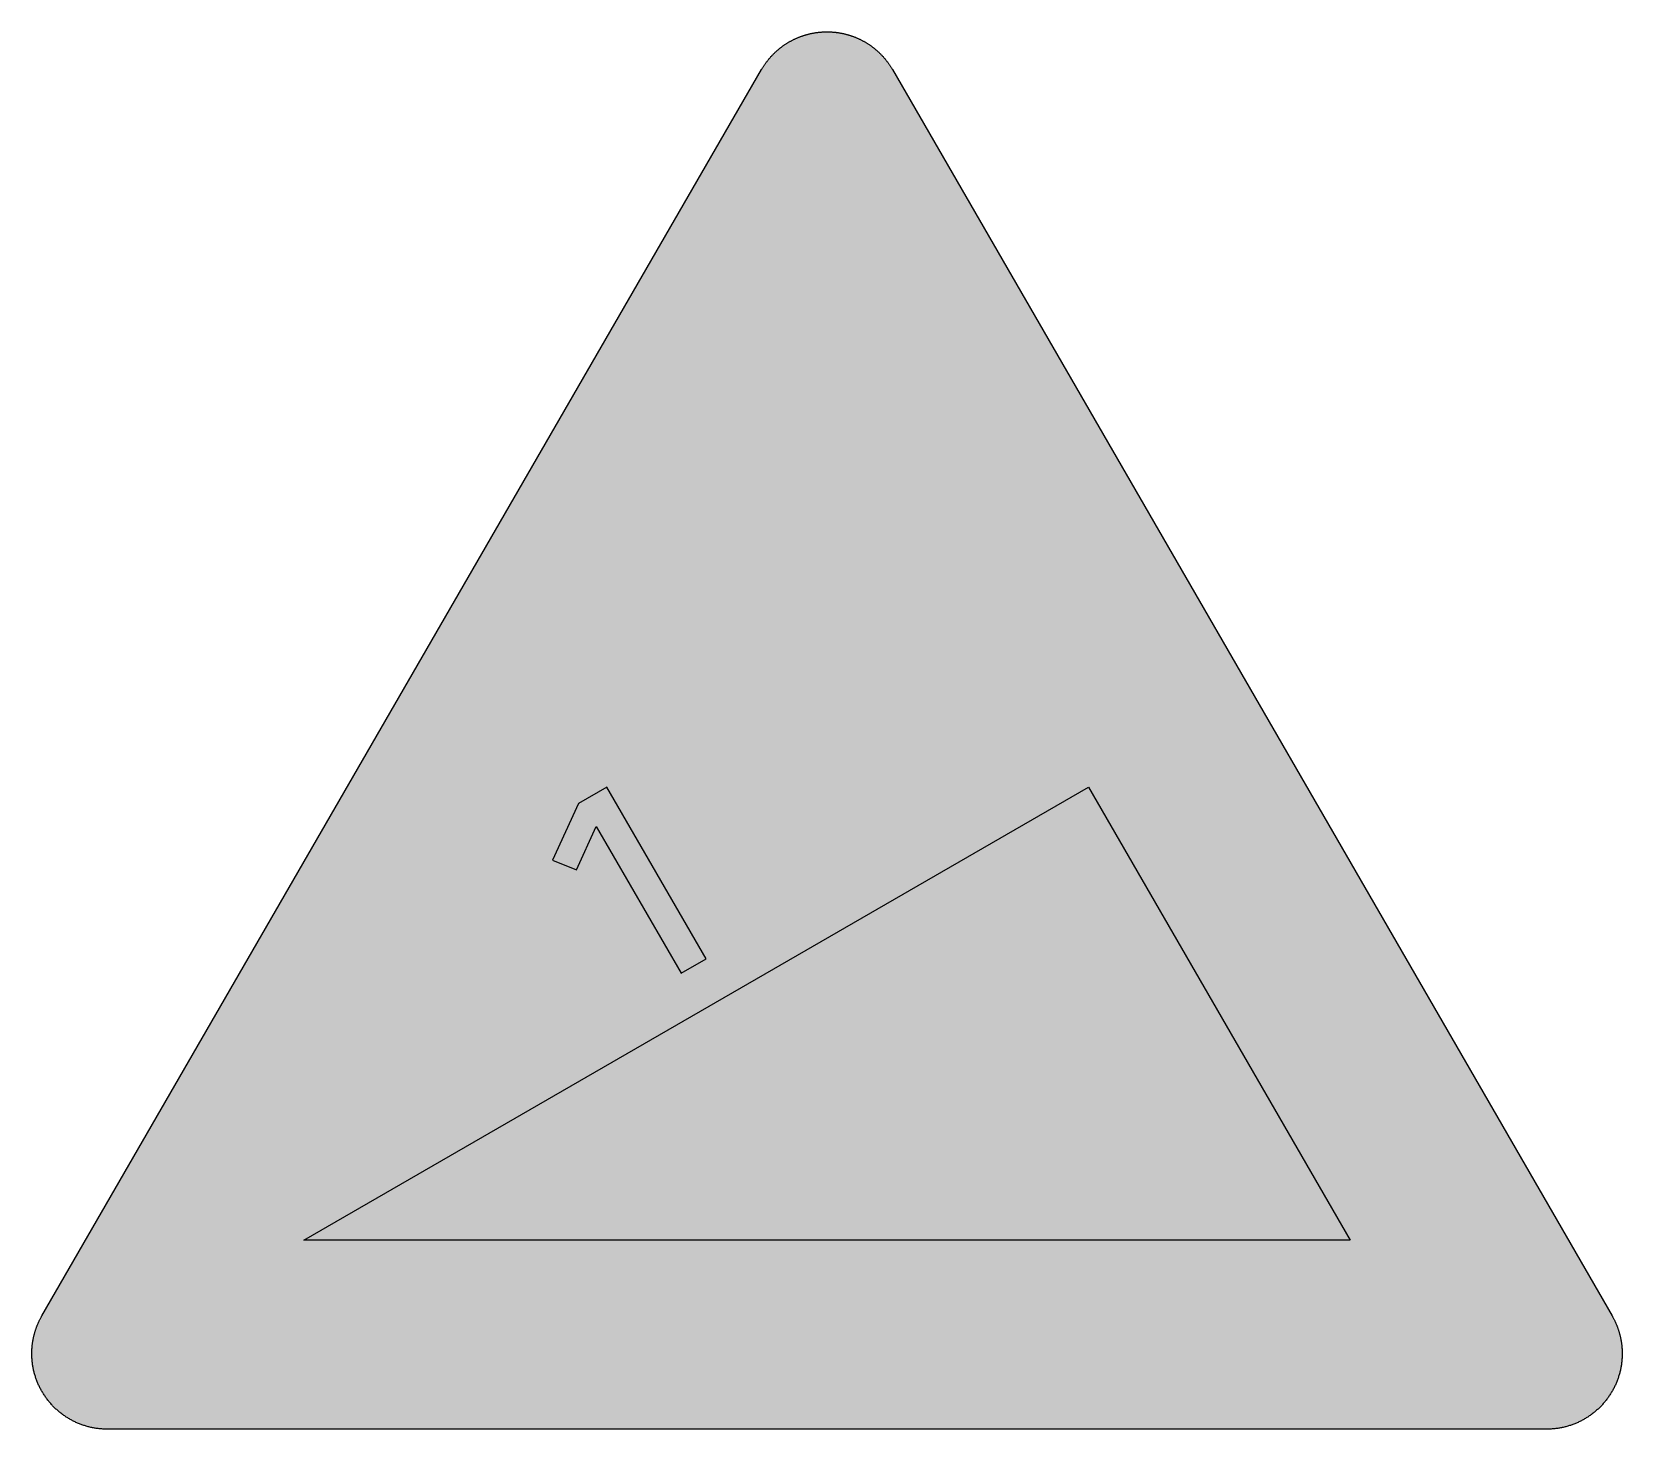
# Model space of a CAD drawing. Header units: millimetres. Extents: x 0 to 297, y 0 to 261.
import ezdxf

# ---------------------------------------------------------------- set-up
doc = ezdxf.new("R2010")
doc.units = ezdxf.units.MM

msp = doc.modelspace()

# ---------------------------------------------------------------- hatches: boundary and pattern name
for color, points in [(254, [(14.1633, 0.0526), (13.9878, 0.0533), (13.8125, 0.0559), (13.6373, 0.061), (13.462, 0.0686), (13.2893, 0.0787), (13.114, 0.0914), (12.9413, 0.1041), (12.7686, 0.1194), (12.5959, 0.1397), (12.4231, 0.16), (12.2504, 0.1803), (12.0777, 0.2057), (11.9075, 0.2337), (11.7373, 0.2616), (11.5672, 0.2921), (11.397, 0.3251), (11.2268, 0.3607), (11.0592, 0.3962), (10.8915, 0.4369), (10.7239, 0.4775), (10.5562, 0.5207), (10.3886, 0.5664), (10.2235, 0.6121), (10.0584, 0.6604), (9.8933, 0.7137), (9.7307, 0.7645), (9.5682, 0.8204), (9.4056, 0.8788), (9.2431, 0.9373), (9.083, 0.9982), (8.923, 1.0617), (8.763, 1.1252), (8.6055, 1.1938), (8.4455, 1.2624), (8.2906, 1.331), (8.1331, 1.4046), (7.9781, 1.4783), (7.8232, 1.5545), (7.6708, 1.6332), (7.5184, 1.7145), (7.366, 1.7958), (7.2161, 1.8796), (7.0663, 1.966), (6.919, 2.0549), (6.7716, 2.1438), (6.6243, 2.2352), (6.4795, 2.3266), (6.3348, 2.4232), (6.19, 2.5197), (6.0477, 2.6187), (5.908, 2.7178), (5.7683, 2.8219), (5.6286, 2.9261), (5.4915, 3.0302), (5.3543, 3.1394), (5.2197, 3.2487), (5.0851, 3.3579), (4.953, 3.4722), (4.8209, 3.5865), (4.6914, 3.7033), (4.5644, 3.8202), (4.4348, 3.9395), (4.3104, 4.0615), (4.1859, 4.1859), (4.0615, 4.3104), (3.9395, 4.4374), (3.8202, 4.5644), (3.7033, 4.6914), (3.5865, 4.8235), (3.4722, 4.953), (3.3579, 5.0876), (3.2487, 5.2197), (3.1369, 5.3543), (3.0302, 5.4915), (2.9235, 5.6286), (2.8194, 5.7683), (2.7178, 5.908), (2.6187, 6.0503), (2.5197, 6.19), (2.4232, 6.3348), (2.3266, 6.4795), (2.2352, 6.6243), (2.1438, 6.7716), (2.0523, 6.919), (1.966, 7.0663), (1.8796, 7.2161), (1.7958, 7.366), (1.7145, 7.5184), (1.6332, 7.6708), (1.5545, 7.8232), (1.4783, 7.9781), (1.4046, 8.1331), (1.331, 8.2906), (1.2598, 8.4455), (1.1913, 8.6055), (1.1252, 8.763), (1.0592, 8.923), (0.9982, 9.083), (0.9373, 9.2431), (0.8763, 9.4056), (0.8204, 9.5682), (0.7645, 9.7307), (0.7112, 9.8933), (0.6604, 10.0584), (0.6121, 10.2235), (0.5639, 10.3911), (0.5207, 10.5562), (0.4775, 10.7239), (0.4343, 10.8915), (0.3962, 11.0592), (0.3607, 11.2268), (0.3251, 11.397), (0.2921, 11.5672), (0.2616, 11.7373), (0.2311, 11.9075), (0.2057, 12.0802), (0.1803, 12.2504), (0.1575, 12.4231), (0.1372, 12.5959), (0.1194, 12.7686), (0.1041, 12.9413), (0.0889, 13.114), (0.0787, 13.2893), (0.0686, 13.462), (0.061, 13.6373), (0.0559, 13.8125), (0.0508, 13.9878), (0.0508, 14.163), (0.0508, 14.2773), (0.0533, 14.3942), (0.0559, 14.511), (0.0584, 14.6253), (0.0635, 14.7422), (0.0686, 14.859), (0.0737, 14.9733), (0.0813, 15.0901), (0.0889, 15.2044), (0.0991, 15.3187), (0.1092, 15.4356), (0.1194, 15.5499), (0.1321, 15.6642), (0.1448, 15.7785), (0.1575, 15.8953), (0.1727, 16.0096), (0.188, 16.1239), (0.2032, 16.2382), (0.221, 16.35), (0.2413, 16.4643), (0.2591, 16.5786), (0.2794, 16.6929), (0.2997, 16.8046), (0.3226, 16.9189), (0.3454, 17.0307), (0.3708, 17.145), (0.3937, 17.2568), (0.4191, 17.3685), (0.447, 17.4803), (0.475, 17.592), (0.5029, 17.7038), (0.5334, 17.8156), (0.5613, 17.9273), (0.5944, 18.0365), (0.6248, 18.1483), (0.6579, 18.2575), (0.6934, 18.3693), (0.7264, 18.4785), (0.762, 18.5877), (0.8001, 18.6969), (0.8382, 18.8062), (0.8763, 18.9128), (0.9144, 19.0221), (0.955, 19.1313), (0.9957, 19.238), (1.0389, 19.3446), (1.0795, 19.4539), (1.1252, 19.5605), (1.1684, 19.6647), (1.2141, 19.7714), (1.2598, 19.878), (1.3081, 19.9822), (1.3564, 20.0889), (1.4046, 20.193), (1.4554, 20.2971), (1.5062, 20.4013), (1.557, 20.5054), (1.6104, 20.607), (1.6637, 20.7112), (1.717, 20.8128), (1.7729, 20.9144), (1.8263, 21.016), (1.8847, 21.1176), (1.9406, 21.2192), (136.2523, 253.8501), (136.3091, 253.9492), (136.3675, 254.0483), (136.4285, 254.1473), (136.4894, 254.2464), (136.5504, 254.3454), (136.6139, 254.442), (136.6774, 254.5385), (136.7409, 254.635), (136.8044, 254.7315), (136.8704, 254.8255), (136.9365, 254.922), (137.0025, 255.016), (137.0711, 255.11), (137.1397, 255.2014), (137.2083, 255.2954), (137.2794, 255.3868), (137.3505, 255.4783), (137.4216, 255.5672), (137.4927, 255.6586), (137.5664, 255.7475), (137.6401, 255.8364), (137.7137, 255.9253), (137.7874, 256.0117), (137.8636, 256.098), (137.9398, 256.1844), (138.016, 256.2708), (138.0947, 256.3546), (138.1735, 256.4409), (138.2522, 256.5222), (138.3309, 256.606), (138.4122, 256.6899), (138.4935, 256.7711), (138.5748, 256.8524), (138.6586, 256.9312), (138.7399, 257.0124), (138.8237, 257.0912), (138.9075, 257.1699), (138.9939, 257.2461), (139.0802, 257.3249), (139.1641, 257.4011), (139.253, 257.4747), (139.3393, 257.5509), (139.4282, 257.6246), (139.5171, 257.6982), (139.606, 257.7719), (139.6949, 257.843), (139.7864, 257.9141), (139.8778, 257.9853), (139.9692, 258.0564), (140.0607, 258.125), (140.1547, 258.1935), (140.2486, 258.2596), (140.3426, 258.3282), (140.4366, 258.3942), (140.5331, 258.4602), (140.6296, 258.5237), (140.7262, 258.5872), (140.8227, 258.6507), (140.9192, 258.7142), (141.0183, 258.7752), (141.1173, 258.8362), (141.2164, 258.8946), (141.3154, 258.9555), (141.4145, 259.014), (141.5161, 259.0698), (141.6177, 259.1283), (141.7193, 259.1841), (141.8209, 259.2375), (141.9225, 259.2934), (142.0266, 259.3467), (142.1308, 259.3975), (142.2324, 259.4508), (142.3365, 259.5016), (142.4407, 259.5499), (142.5473, 259.6007), (142.6515, 259.6464), (142.7556, 259.6947), (142.8623, 259.7404), (142.969, 259.7861), (143.0757, 259.8318), (143.1823, 259.875), (143.289, 259.9182), (143.3957, 259.9588), (143.5049, 259.9995), (143.6116, 260.0401), (143.7208, 260.0808), (143.83, 260.1189), (143.9393, 260.1544), (144.0485, 260.1925), (144.1577, 260.2281), (144.2669, 260.2636), (144.3761, 260.2967), (144.4879, 260.3297), (144.5971, 260.3627), (144.7089, 260.3932), (144.8206, 260.4237), (144.9299, 260.4516), (145.0416, 260.4821), (145.1534, 260.5075), (145.2651, 260.5354), (145.3794, 260.5608), (145.4912, 260.5862), (145.603, 260.6091), (145.7173, 260.6319), (145.829, 260.6548), (145.9433, 260.6751), (146.0551, 260.6954), (146.1694, 260.7158), (146.2837, 260.7335), (146.398, 260.7513), (146.5123, 260.7666), (146.6266, 260.7818), (146.7409, 260.797), (146.8552, 260.8123), (146.9695, 260.825), (147.0838, 260.8351), (147.2006, 260.8478), (147.3149, 260.858), (147.4292, 260.8656), (147.5461, 260.8732), (147.6604, 260.8809), (147.7772, 260.8859), (147.8915, 260.8936), (148.0083, 260.8961), (148.1226, 260.9012), (148.2395, 260.9037), (148.3563, 260.9037), (148.4706, 260.9037), (148.5875, 260.9037), (148.7043, 260.9037), (148.8186, 260.9012), (148.9354, 260.8961), (149.0523, 260.8936), (149.1666, 260.8859), (149.2834, 260.8809), (149.3977, 260.8732), (149.512, 260.8656), (149.6289, 260.858), (149.7432, 260.8478), (149.8575, 260.8351), (149.9743, 260.825), (150.0886, 260.8123), (150.2029, 260.797), (150.3172, 260.7818), (150.4315, 260.7666), (150.5458, 260.7513), (150.6601, 260.7335), (150.7744, 260.7158), (150.8862, 260.6954), (151.0005, 260.6751), (151.1148, 260.6548), (151.2265, 260.6319), (151.3408, 260.6091), (151.4526, 260.5862), (151.5643, 260.5608), (151.6761, 260.5354), (151.7879, 260.5075), (151.8996, 260.4821), (152.0114, 260.4516), (152.1231, 260.4237), (152.2349, 260.3932), (152.3467, 260.3627), (152.4559, 260.3297), (152.5676, 260.2967), (152.6769, 260.2636), (152.7861, 260.2281), (152.8953, 260.1925), (153.0045, 260.1544), (153.1137, 260.1189), (153.223, 260.0808), (153.3296, 260.0401), (153.4389, 259.9995), (153.5455, 259.9588), (153.6548, 259.9182), (153.7614, 259.875), (153.8681, 259.8318), (153.9748, 259.7861), (154.0789, 259.7404), (154.1856, 259.6947), (154.2923, 259.6464), (154.3964, 259.6007), (154.5006, 259.5499), (154.6047, 259.5016), (154.7089, 259.4508), (154.813, 259.3975), (154.9171, 259.3467), (155.0187, 259.2934), (155.1203, 259.2375), (155.2245, 259.1841), (155.3261, 259.1283), (155.4251, 259.0698), (155.5267, 259.014), (155.6283, 258.9555), (155.7274, 258.8946), (155.8265, 258.8362), (155.9255, 258.7752), (156.022, 258.7142), (156.1211, 258.6507), (156.2176, 258.5872), (156.3141, 258.5237), (156.4107, 258.4602), (156.5046, 258.3942), (156.6012, 258.3282), (156.6951, 258.2596), (156.7866, 258.1935), (156.8806, 258.125), (156.972, 258.0564), (157.066, 257.9853), (157.1574, 257.9141), (157.2463, 257.843), (157.3378, 257.7719), (157.4267, 257.6982), (157.5156, 257.6246), (157.6019, 257.5509), (157.6908, 257.4747), (157.7772, 257.4011), (157.8635, 257.3249), (157.9499, 257.2461), (158.0337, 257.1699), (158.1201, 257.0912), (158.2039, 257.0124), (158.2852, 256.9312), (158.369, 256.8524), (158.4503, 256.7711), (158.5316, 256.6899), (158.6103, 256.606), (158.6916, 256.5222), (158.7703, 256.4409), (158.8491, 256.3546), (158.9253, 256.2708), (159.004, 256.1844), (159.0802, 256.098), (159.1539, 256.0117), (159.2301, 255.9253), (159.3037, 255.8364), (159.3774, 255.7475), (159.451, 255.6586), (159.5222, 255.5672), (159.5933, 255.4783), (159.6644, 255.3868), (159.7355, 255.2954), (159.8041, 255.2014), (159.8727, 255.11), (159.9387, 255.016), (160.0073, 254.922), (160.0733, 254.8255), (160.1368, 254.7315), (160.2029, 254.635), (160.2664, 254.5385), (160.3299, 254.442), (160.3908, 254.3454), (160.4543, 254.2464), (160.5153, 254.1473), (160.5737, 254.0483), (160.6347, 253.9492), (160.6906, 253.8476), (295.0023, 21.2192), (295.0591, 21.1176), (295.115, 21.016), (295.1709, 20.9144), (295.2267, 20.8128), (295.2801, 20.7112), (295.3334, 20.607), (295.3868, 20.5054), (295.4376, 20.4013), (295.4884, 20.2971), (295.5392, 20.193), (295.5874, 20.0889), (295.6357, 19.9822), (295.6814, 19.878), (295.7297, 19.7714), (295.7754, 19.6647), (295.8186, 19.5605), (295.8617, 19.4539), (295.9049, 19.3446), (295.9481, 19.238), (295.9887, 19.1313), (296.0294, 19.0221), (296.0675, 18.9128), (296.1056, 18.8062), (296.1437, 18.6969), (296.1792, 18.5877), (296.2148, 18.4785), (296.2504, 18.3693), (296.2834, 18.2575), (296.3164, 18.1483), (296.3494, 18.0365), (296.3799, 17.9273), (296.4104, 17.8156), (296.4409, 17.7038), (296.4688, 17.592), (296.4967, 17.4803), (296.5221, 17.3685), (296.5475, 17.2568), (296.5729, 17.145), (296.5958, 17.0307), (296.6212, 16.9189), (296.6415, 16.8046), (296.6644, 16.6929), (296.6822, 16.5786), (296.7025, 16.4643), (296.7203, 16.35), (296.738, 16.2382), (296.7558, 16.1239), (296.7711, 16.0096), (296.7838, 15.8953), (296.799, 15.7785), (296.8117, 15.6642), (296.8244, 15.5499), (296.8346, 15.4356), (296.8447, 15.3187), (296.8523, 15.2044), (296.86, 15.0901), (296.8676, 14.9733), (296.8752, 14.859), (296.8803, 14.7422), (296.8828, 14.6253), (296.8879, 14.511), (296.8904, 14.3942), (296.8904, 14.2773), (296.8904, 14.163), (296.8904, 13.9878), (296.8879, 13.8125), (296.8828, 13.6373), (296.8752, 13.462), (296.865, 13.2893), (296.8523, 13.114), (296.8396, 12.9413), (296.8219, 12.7686), (296.8041, 12.5959), (296.7838, 12.4231), (296.7609, 12.2504), (296.738, 12.0802), (296.7101, 11.9075), (296.6822, 11.7373), (296.6517, 11.5672), (296.6187, 11.397), (296.5831, 11.2268), (296.545, 11.0592), (296.5069, 10.8915), (296.4663, 10.7239), (296.4231, 10.5562), (296.3774, 10.3911), (296.3316, 10.2235), (296.2808, 10.0584), (296.23, 9.8933), (296.1767, 9.7307), (296.1234, 9.5682), (296.0649, 9.4056), (296.0065, 9.2431), (295.9456, 9.083), (295.8821, 8.923), (295.8186, 8.763), (295.75, 8.6055), (295.6814, 8.4455), (295.6103, 8.2906), (295.5392, 8.1331), (295.463, 7.9781), (295.3868, 7.8232), (295.3106, 7.6708), (295.2293, 7.5184), (295.148, 7.366), (295.0642, 7.2161), (294.9778, 7.0663), (294.8889, 6.919), (294.8, 6.7716), (294.7086, 6.6243), (294.6146, 6.4795), (294.5206, 6.3348), (294.4241, 6.19), (294.325, 6.0503), (294.226, 5.908), (294.1218, 5.7683), (294.0177, 5.6286), (293.9136, 5.4915), (293.8043, 5.3543), (293.6951, 5.2197), (293.5859, 5.0876), (293.4716, 4.953), (293.3573, 4.8235), (293.2405, 4.6914), (293.1236, 4.5644), (293.0042, 4.4374), (292.8823, 4.3104), (292.7579, 4.1859), (292.6334, 4.0615), (292.5089, 3.9395), (292.3794, 3.8202), (292.2524, 3.7033), (292.1203, 3.5865), (291.9908, 3.4722), (291.8562, 3.3579), (291.7241, 3.2487), (291.5895, 3.1394), (291.4523, 3.0302), (291.3151, 2.9261), (291.1754, 2.8219), (291.0357, 2.7178), (290.8935, 2.6187), (290.7513, 2.5197), (290.609, 2.4232), (290.4642, 2.3266), (290.3195, 2.2352), (290.1721, 2.1438), (290.0248, 2.0549), (289.8775, 1.966), (289.7276, 1.8796), (289.5778, 1.7958), (289.4254, 1.7145), (289.273, 1.6332), (289.118, 1.5545), (288.9656, 1.4783), (288.8107, 1.4046), (288.6532, 1.331), (288.4957, 1.2624), (288.3383, 1.1938), (288.1808, 1.1252), (288.0208, 1.0617), (287.8607, 0.9982), (287.7007, 0.9373), (287.5382, 0.8788), (287.3756, 0.8204), (287.213, 0.7645), (287.0479, 0.7137), (286.8854, 0.6604), (286.7203, 0.6121), (286.5526, 0.5664), (286.3875, 0.5207), (286.2199, 0.4775), (286.0523, 0.4369), (285.8846, 0.3962), (285.7144, 0.3607), (285.5468, 0.3251), (285.3766, 0.2921), (285.2064, 0.2616), (285.0363, 0.2337), (284.8635, 0.2057), (284.6934, 0.1803), (284.5206, 0.16), (284.3479, 0.1397), (284.1752, 0.1194), (284.0025, 0.1041), (283.8272, 0.0914), (283.6545, 0.0787), (283.4792, 0.0686), (283.3065, 0.061), (283.1313, 0.0559), (282.956, 0.0533), (282.7807, 0.0508)]), (59, [(50.8261, 35.3304), (197.2966, 119.8965), (246.1204, 35.3304)]), (59, [(121.237, 85.1479), (125.9113, 87.8459), (107.3905, 119.9254), (102.0755, 116.8552), (97.2591, 106.2539), (101.7034, 104.4815), (105.4156, 112.5513)])]:
    msp.add_hatch(color=color).paths.add_polyline_path(points)
h = msp.add_hatch(color=22)
h.paths.add_polyline_path([(14.1633, 5.3442), (13.9344, 5.3467), (13.7084, 5.3543), (13.4849, 5.3696), (13.2613, 5.3873), (13.0378, 5.4127), (12.8194, 5.4458), (12.6009, 5.4813), (12.385, 5.522), (12.1717, 5.5677), (11.9583, 5.621), (11.7475, 5.6769), (11.5392, 5.7404), (11.3335, 5.8064), (11.1303, 5.8776), (10.9296, 5.9538), (10.729, 6.035), (10.5334, 6.1214), (10.3378, 6.2128), (10.1473, 6.3068), (9.9593, 6.4084), (9.7714, 6.5126), (9.5885, 6.6192), (9.4082, 6.7335), (9.2304, 6.8504), (9.0576, 6.9698), (8.8849, 7.0942), (8.7173, 7.2238), (8.5522, 7.3584), (8.3896, 7.493), (8.2321, 7.6352), (8.0772, 7.7775), (7.9273, 7.9273), (7.7775, 8.0772), (7.6352, 8.2321), (7.493, 8.3922), (7.3558, 8.5522), (7.2238, 8.7173), (7.0942, 8.8849), (6.9698, 9.0576), (6.8504, 9.2329), (6.7335, 9.4082), (6.6192, 9.5885), (6.5126, 9.7739), (6.4084, 9.9593), (6.3068, 10.1473), (6.2128, 10.3403), (6.1214, 10.5334), (6.035, 10.729), (5.9538, 10.9296), (5.8776, 11.1303), (5.8064, 11.3335), (5.7404, 11.5392), (5.6769, 11.7475), (5.621, 11.9583), (5.5677, 12.1717), (5.522, 12.385), (5.4813, 12.6009), (5.4432, 12.8194), (5.4127, 13.0404), (5.3873, 13.2613), (5.3696, 13.4849), (5.3543, 13.7084), (5.3467, 13.9344), (5.3416, 14.163), (5.3442, 14.2342), (5.3442, 14.3078), (5.3442, 14.3789), (5.3467, 14.4526), (5.3492, 14.5237), (5.3543, 14.5974), (5.3569, 14.6685), (5.3619, 14.7422), (5.367, 14.8133), (5.3721, 14.8869), (5.3797, 14.9581), (5.3848, 15.0292), (5.3924, 15.1003), (5.4, 15.174), (5.4102, 15.2451), (5.4178, 15.3162), (5.428, 15.3873), (5.4381, 15.4584), (5.4483, 15.5296), (5.461, 15.6007), (5.4737, 15.6718), (5.4864, 15.7429), (5.4991, 15.814), (5.5118, 15.8852), (5.527, 15.9563), (5.5423, 16.0249), (5.5575, 16.096), (5.5728, 16.1671), (5.5905, 16.2357), (5.6083, 16.3068), (5.6261, 16.3754), (5.6439, 16.444), (5.6617, 16.5151), (5.682, 16.5837), (5.7023, 16.6522), (5.7226, 16.7208), (5.7429, 16.7919), (5.7658, 16.8605), (5.7887, 16.9266), (5.8115, 16.9951), (5.8344, 17.0637), (5.8572, 17.1323), (5.8826, 17.2009), (5.908, 17.2669), (5.9334, 17.3355), (5.9588, 17.4015), (5.9868, 17.4676), (6.0147, 17.5362), (6.0427, 17.6022), (6.0706, 17.6682), (6.0985, 17.7343), (6.129, 17.8003), (6.1595, 17.8664), (6.19, 17.9299), (6.2205, 17.9959), (6.2509, 18.0619), (6.284, 18.1254), (6.317, 18.1915), (6.35, 18.255), (6.383, 18.3185), (6.4186, 18.382), (6.4541, 18.4455), (6.4897, 18.509), (6.5253, 18.5725), (140.8356, 251.2042), (140.909, 251.3305), (140.9852, 251.4549), (141.064, 251.5794), (141.1453, 251.7013), (141.2265, 251.8232), (141.3129, 251.9426), (141.3967, 252.0594), (141.4856, 252.1763), (141.5745, 252.2906), (141.666, 252.4023), (141.7599, 252.5141), (141.8539, 252.6233), (141.9504, 252.73), (142.0495, 252.8367), (142.1486, 252.9408), (142.2502, 253.0424), (142.3518, 253.144), (142.4559, 253.2431), (142.5626, 253.3396), (142.6693, 253.4336), (142.7785, 253.5276), (142.8877, 253.619), (142.9995, 253.7104), (143.1112, 253.7968), (143.2255, 253.8832), (143.3424, 253.967), (143.4592, 254.0483), (143.576, 254.1295), (143.6954, 254.2083), (143.8173, 254.2845), (143.9393, 254.3581), (144.0612, 254.4318), (144.1856, 254.5004), (144.3126, 254.569), (144.4371, 254.635), (144.5666, 254.701), (144.6936, 254.762), (144.8232, 254.823), (144.9553, 254.8814), (145.0848, 254.9373), (145.2194, 254.9906), (145.3515, 255.0414), (145.4861, 255.0922), (145.6207, 255.1405), (145.7579, 255.1836), (145.8951, 255.2268), (146.0322, 255.2675), (146.1694, 255.3081), (146.3091, 255.3437), (146.4488, 255.3792), (146.591, 255.4097), (146.7307, 255.4402), (146.873, 255.4681), (147.0152, 255.491), (147.16, 255.5138), (147.3022, 255.5342), (147.447, 255.5519), (147.5918, 255.5697), (147.7391, 255.5824), (147.8839, 255.5926), (148.0312, 255.6027), (148.176, 255.6078), (148.3233, 255.6104), (148.4706, 255.6129), (148.6179, 255.6104), (148.7653, 255.6078), (148.9126, 255.6027), (149.0599, 255.5926), (149.2047, 255.5824), (149.3495, 255.5697), (149.4942, 255.5519), (149.639, 255.5342), (149.7838, 255.5138), (149.926, 255.491), (150.0683, 255.4681), (150.2105, 255.4402), (150.3528, 255.4097), (150.4925, 255.3792), (150.6347, 255.3437), (150.7719, 255.3081), (150.9116, 255.2675), (151.0487, 255.2268), (151.1859, 255.1836), (151.323, 255.1405), (151.4577, 255.0922), (151.5923, 255.0414), (151.7244, 254.9906), (151.8564, 254.9373), (151.9885, 254.8814), (152.1206, 254.823), (152.2501, 254.762), (152.3771, 254.701), (152.5041, 254.635), (152.6311, 254.569), (152.7581, 254.5004), (152.8801, 254.4318), (153.0045, 254.3581), (153.1264, 254.2845), (153.2458, 254.2083), (153.3652, 254.1295), (153.4846, 254.0483), (153.6014, 253.967), (153.7157, 253.8832), (153.83, 253.7968), (153.9443, 253.7104), (154.0561, 253.619), (154.1653, 253.5276), (154.2745, 253.4336), (154.3812, 253.3396), (154.4879, 253.2431), (154.592, 253.144), (154.6936, 253.0424), (154.7952, 252.9408), (154.8943, 252.8367), (154.9933, 252.73), (155.0899, 252.6233), (155.1838, 252.5141), (155.2778, 252.4023), (155.3693, 252.2906), (155.4582, 252.1763), (155.5471, 252.0594), (155.6334, 251.9426), (155.7172, 251.8232), (155.7985, 251.7013), (155.8798, 251.5794), (155.9585, 251.4549), (156.0347, 251.3305), (156.1109, 251.2035), (290.4201, 18.5734), (290.4541, 18.509), (290.4896, 18.4455), (290.5252, 18.382), (290.5608, 18.3185), (290.5938, 18.255), (290.6268, 18.1915), (290.6598, 18.1254), (290.6903, 18.0619), (290.7233, 17.9959), (290.7538, 17.9299), (290.7843, 17.8664), (290.8148, 17.8003), (290.8452, 17.7343), (290.8732, 17.6682), (290.9011, 17.6022), (290.9291, 17.5362), (290.957, 17.4676), (290.9824, 17.4015), (291.0103, 17.3355), (291.0357, 17.2669), (291.0611, 17.2009), (291.084, 17.1323), (291.1094, 17.0637), (291.1323, 16.9951), (291.1551, 16.9266), (291.178, 16.8605), (291.1983, 16.7919), (291.2212, 16.7208), (291.2415, 16.6522), (291.2618, 16.5837), (291.2796, 16.5151), (291.2999, 16.444), (291.3177, 16.3754), (291.3355, 16.3068), (291.3532, 16.2357), (291.3685, 16.1671), (291.3863, 16.096), (291.4015, 16.0249), (291.4167, 15.9563), (291.4294, 15.8852), (291.4447, 15.814), (291.4574, 15.7429), (291.4701, 15.6718), (291.4828, 15.6007), (291.4929, 15.5296), (291.5031, 15.4584), (291.5133, 15.3873), (291.5234, 15.3162), (291.5336, 15.2451), (291.5412, 15.174), (291.5488, 15.1003), (291.5564, 15.0292), (291.5641, 14.9581), (291.5691, 14.8869), (291.5768, 14.8133), (291.5818, 14.7422), (291.5844, 14.6685), (291.5895, 14.5974), (291.592, 14.5237), (291.5945, 14.4526), (291.5971, 14.3789), (291.5996, 14.3078), (291.5996, 14.2342), (291.5996, 14.163), (291.5971, 13.9344), (291.5895, 13.7084), (291.5742, 13.4849), (291.5539, 13.2613), (291.5285, 13.0404), (291.498, 12.8194), (291.4625, 12.6009), (291.4218, 12.385), (291.3736, 12.1717), (291.3228, 11.9583), (291.2643, 11.7475), (291.2034, 11.5392), (291.1373, 11.3335), (291.0637, 11.1303), (290.9875, 10.9296), (290.9062, 10.729), (290.8198, 10.5334), (290.7309, 10.3403), (290.6344, 10.1473), (290.5354, 9.9593), (290.4312, 9.7739), (290.322, 9.5885), (290.2102, 9.4082), (290.0934, 9.2329), (289.974, 9.0576), (289.847, 8.8849), (289.72, 8.7173), (289.5854, 8.5522), (289.4482, 8.3922), (289.3085, 8.2321), (289.1638, 8.0772), (289.0164, 7.9273), (288.8666, 7.7775), (288.7116, 7.6352), (288.5516, 7.493), (288.3916, 7.3584), (288.2265, 7.2238), (288.0563, 7.0942), (287.8861, 6.9698), (287.7109, 6.8504), (287.5331, 6.7335), (287.3527, 6.6192), (287.1699, 6.5126), (286.9844, 6.4084), (286.7965, 6.3068), (286.6034, 6.2128), (286.4104, 6.1214), (286.2148, 6.035), (286.0142, 5.9538), (285.8135, 5.8776), (285.6103, 5.8064), (285.4046, 5.7404), (285.1963, 5.6769), (284.9855, 5.621), (284.7721, 5.5677), (284.5587, 5.522), (284.3428, 5.4813), (284.1244, 5.4458), (283.9034, 5.4127), (283.6824, 5.3873), (283.4589, 5.3696), (283.2354, 5.3543), (283.0093, 5.3467), (282.7807, 5.3442)])
h.paths.add_polyline_path([(44.716, 31.8026), (148.4725, 211.5167), (252.2305, 31.8026)], flags=16)
h = msp.add_hatch(color=59)
h.paths.add_polyline_path([(168.1579, 155.0074), (163.5746, 152.3616), (161.108, 108.1666), (165.6898, 110.8124)])
edge = h.paths.add_edge_path(flags=16)
edge.add_line((147.7945, 133.6587), (147.7315, 133.7666))
edge.add_line((147.7315, 133.7666), (147.668, 133.8783))
edge.add_line((147.668, 133.8783), (147.607, 133.9875))
edge.add_line((147.607, 133.9875), (147.5486, 134.0968))
edge.add_line((147.5486, 134.0968), (147.4902, 134.2085))
edge.add_line((147.4902, 134.2085), (147.4343, 134.3203))
edge.add_line((147.4343, 134.3203), (147.3784, 134.4295))
edge.add_line((147.3784, 134.4295), (147.3251, 134.5413))
edge.add_line((147.3251, 134.5413), (147.2717, 134.653))
edge.add_line((147.2717, 134.653), (147.2209, 134.7648))
edge.add_line((147.2209, 134.7648), (147.1727, 134.8765))
edge.add_line((147.1727, 134.8765), (147.1244, 134.9858))
edge.add_line((147.1244, 134.9858), (147.0787, 135.0975))
edge.add_line((147.0787, 135.0975), (147.0355, 135.2093))
edge.add_line((147.0355, 135.2093), (146.9923, 135.321))
edge.add_line((146.9923, 135.321), (146.9517, 135.4328))
edge.add_line((146.9517, 135.4328), (146.9161, 135.542))
edge.add_line((146.9161, 135.542), (146.878, 135.6538))
edge.add_line((146.878, 135.6538), (146.845, 135.7655))
edge.add_line((146.845, 135.7655), (146.8145, 135.8748))
edge.add_line((146.8145, 135.8748), (146.7841, 135.9865))
edge.add_line((146.7841, 135.9865), (146.7587, 136.0957))
edge.add_line((146.7587, 136.0957), (146.7333, 136.2075))
edge.add_line((146.7333, 136.2075), (146.7129, 136.3167))
edge.add_line((146.7129, 136.3167), (146.6926, 136.4259))
edge.add_line((146.6926, 136.4259), (146.6774, 136.5352))
edge.add_line((146.6774, 136.5352), (146.6621, 136.6444))
edge.add_line((146.6621, 136.6444), (146.652, 136.7536))
edge.add_line((146.652, 136.7536), (146.6444, 136.8603))
edge.add_line((146.6444, 136.8603), (146.6367, 136.9695))
edge.add_line((146.6367, 136.9695), (146.6367, 137.0762))
edge.add_line((146.6367, 137.0762), (146.6367, 137.1829))
edge.add_line((146.6367, 137.1829), (146.6393, 137.2895))
edge.add_line((146.6393, 137.2895), (146.6469, 137.3937))
edge.add_line((146.6469, 137.3937), (146.6571, 137.5004))
edge.add_line((146.6571, 137.5004), (146.6698, 137.6045))
edge.add_line((146.6698, 137.6045), (146.6875, 137.7086))
edge.add_line((146.6875, 137.7086), (146.7079, 137.8128))
edge.add_line((146.7079, 137.8128), (146.7307, 137.9144))
edge.add_line((146.7307, 137.9144), (146.7587, 138.016))
edge.add_line((146.7587, 138.016), (146.7891, 138.1176))
edge.add_line((146.7891, 138.1176), (146.8247, 138.2192))
edge.add_line((146.8247, 138.2192), (146.8628, 138.3182))
edge.add_line((146.8628, 138.3182), (146.906, 138.4173))
edge.add_line((146.906, 138.4173), (146.9517, 138.5164))
edge.add_line((146.9517, 138.5164), (147.0025, 138.6154))
edge.add_line((147.0025, 138.6154), (147.0558, 138.7119))
edge.add_line((147.0558, 138.7119), (147.1143, 138.8085))
edge.add_line((147.1143, 138.8085), (147.1778, 138.9024))
edge.add_line((147.1778, 138.9024), (147.2438, 138.9964))
edge.add_line((147.2438, 138.9964), (147.3149, 139.0904))
edge.add_line((147.3149, 139.0904), (147.3886, 139.1818))
edge.add_line((147.3886, 139.1818), (147.4699, 139.2733))
edge.add_line((147.4699, 139.2733), (147.5537, 139.3647))
edge.add_line((147.5537, 139.3647), (147.6426, 139.4536))
edge.add_line((147.6426, 139.4536), (147.7366, 139.54))
edge.add_line((147.7366, 139.54), (147.8331, 139.6289))
edge.add_line((147.8331, 139.6289), (147.9372, 139.7127))
edge.add_line((147.9372, 139.7127), (148.0439, 139.7991))
edge.add_line((148.0439, 139.7991), (148.1582, 139.8829))
edge.add_line((148.1582, 139.8829), (148.275, 139.9642))
edge.add_line((148.275, 139.9642), (148.397, 140.0454))
edge.add_line((148.397, 140.0454), (148.524, 140.1267))
edge.add_line((148.524, 140.1267), (148.6586, 140.2055))
edge.add_line((148.6586, 140.2055), (148.7932, 140.2791))
edge.add_line((148.7932, 140.2791), (148.9253, 140.3502))
edge.add_line((148.9253, 140.3502), (149.0574, 140.4163))
edge.add_line((149.0574, 140.4163), (149.1869, 140.4772))
edge.add_line((149.1869, 140.4772), (149.3139, 140.5331))
edge.add_line((149.3139, 140.5331), (149.4409, 140.5814))
edge.add_line((149.4409, 140.5814), (149.5679, 140.6271))
edge.add_line((149.5679, 140.6271), (149.6898, 140.6703))
edge.add_line((149.6898, 140.6703), (149.8143, 140.7058))
edge.add_line((149.8143, 140.7058), (149.9337, 140.7389))
edge.add_line((149.9337, 140.7389), (150.053, 140.7643))
edge.add_line((150.053, 140.7643), (150.1724, 140.7897))
edge.add_line((150.1724, 140.7897), (150.2893, 140.8074))
edge.add_line((150.2893, 140.8074), (150.4036, 140.8227))
edge.add_line((150.4036, 140.8227), (150.5179, 140.8328))
edge.add_line((150.5179, 140.8328), (150.6322, 140.8379))
edge.add_line((150.6322, 140.8379), (150.7414, 140.8405))
edge.add_line((150.7414, 140.8405), (150.8531, 140.8379))
edge.add_line((150.8531, 140.8379), (150.9624, 140.8328))
edge.add_line((150.9624, 140.8328), (151.069, 140.8227))
edge.add_line((151.069, 140.8227), (151.1757, 140.8074))
edge.add_line((151.1757, 140.8074), (151.2799, 140.7922))
edge.add_line((151.2799, 140.7922), (151.384, 140.7693))
edge.add_line((151.384, 140.7693), (151.4856, 140.7465))
edge.add_line((151.4856, 140.7465), (151.5872, 140.7185))
edge.add_line((151.5872, 140.7185), (151.6863, 140.6855))
edge.add_line((151.6863, 140.6855), (151.7853, 140.6525))
edge.add_line((151.7853, 140.6525), (151.8818, 140.6144))
edge.add_line((151.8818, 140.6144), (151.9784, 140.5738))
edge.add_line((151.9784, 140.5738), (152.0749, 140.528))
edge.add_line((152.0749, 140.528), (152.1689, 140.4798))
edge.add_line((152.1689, 140.4798), (152.2603, 140.4315))
edge.add_line((152.2603, 140.4315), (152.3517, 140.3756))
edge.add_line((152.3517, 140.3756), (152.4432, 140.3198))
edge.add_line((152.4432, 140.3198), (152.5321, 140.2613))
edge.add_line((152.5321, 140.2613), (152.621, 140.2004))
edge.add_line((152.621, 140.2004), (152.7099, 140.1343))
edge.add_line((152.7099, 140.1343), (152.7962, 140.0683))
edge.add_line((152.7962, 140.0683), (152.8801, 139.9997))
edge.add_line((152.8801, 139.9997), (152.9639, 139.9261))
edge.add_line((152.9639, 139.9261), (153.0477, 139.8524))
edge.add_line((153.0477, 139.8524), (153.129, 139.7762))
edge.add_line((153.129, 139.7762), (153.2103, 139.6975))
edge.add_line((153.2103, 139.6975), (153.2915, 139.6162))
edge.add_line((153.2915, 139.6162), (153.3703, 139.5324))
edge.add_line((153.3703, 139.5324), (153.449, 139.4485))
edge.add_line((153.449, 139.4485), (153.5278, 139.3596))
edge.add_line((153.5278, 139.3596), (153.604, 139.2707))
edge.add_line((153.604, 139.2707), (153.6776, 139.1818))
edge.add_line((153.6776, 139.1818), (153.7538, 139.0879))
edge.add_line((153.7538, 139.0879), (153.8275, 138.9939))
edge.add_line((153.8275, 138.9939), (153.9011, 138.8999))
edge.add_line((153.9011, 138.8999), (153.9723, 138.8008))
edge.add_line((153.9723, 138.8008), (154.0434, 138.7018))
edge.add_line((154.0434, 138.7018), (154.1145, 138.6027))
edge.add_line((154.1145, 138.6027), (154.1831, 138.5011))
edge.add_line((154.1831, 138.5011), (154.2517, 138.3995))
edge.add_line((154.2517, 138.3995), (154.3202, 138.2954))
edge.add_line((154.3202, 138.2954), (154.3863, 138.1912))
edge.add_line((154.3863, 138.1912), (154.4549, 138.0846))
edge.add_line((154.4549, 138.0846), (154.5209, 137.9779))
edge.add_line((154.5209, 137.9779), (154.5844, 137.8712))
edge.add_line((154.5844, 137.8712), (154.6479, 137.762))
edge.add_line((154.6479, 137.762), (154.7114, 137.6528))
edge.add_line((154.7114, 137.6528), (154.7749, 137.5435))
edge.add_line((154.7749, 137.5435), (154.8384, 137.4318))
edge.add_line((154.8384, 137.4318), (154.8968, 137.3226))
edge.add_line((154.8968, 137.3226), (154.9578, 137.2133))
edge.add_line((154.9578, 137.2133), (155.0162, 137.1016))
edge.add_line((155.0162, 137.1016), (155.0721, 136.9924))
edge.add_line((155.0721, 136.9924), (155.128, 136.8806))
edge.add_line((155.128, 136.8806), (155.1838, 136.7688))
edge.add_line((155.1838, 136.7688), (155.2372, 136.6596))
edge.add_line((155.2372, 136.6596), (155.288, 136.5479))
edge.add_line((155.288, 136.5479), (155.3388, 136.4361))
edge.add_line((155.3388, 136.4361), (155.387, 136.3269))
edge.add_line((155.387, 136.3269), (155.4328, 136.2151))
edge.add_line((155.4328, 136.2151), (155.4759, 136.1034))
edge.add_line((155.4759, 136.1034), (155.5191, 135.9916))
edge.add_line((155.5191, 135.9916), (155.5598, 135.8824))
edge.add_line((155.5598, 135.8824), (155.6004, 135.7706))
edge.add_line((155.6004, 135.7706), (155.636, 135.6614))
edge.add_line((155.636, 135.6614), (155.6715, 135.5496))
edge.add_line((155.6715, 135.5496), (155.702, 135.4404))
edge.add_line((155.702, 135.4404), (155.7325, 135.3312))
edge.add_line((155.7325, 135.3312), (155.7604, 135.2194))
edge.add_line((155.7604, 135.2194), (155.7858, 135.1102))
edge.add_line((155.7858, 135.1102), (155.8087, 135.001))
edge.add_line((155.8087, 135.001), (155.829, 134.8918))
edge.add_line((155.829, 134.8918), (155.8468, 134.7851))
edge.add_line((155.8468, 134.7851), (155.862, 134.6759))
edge.add_line((155.862, 134.6759), (155.8747, 134.5667))
edge.add_line((155.8747, 134.5667), (155.8823, 134.46))
edge.add_line((155.8823, 134.46), (155.89, 134.3533))
edge.add_line((155.89, 134.3533), (155.8925, 134.2466))
edge.add_line((155.8925, 134.2466), (155.8925, 134.1399))
edge.add_line((155.8925, 134.1399), (155.89, 134.0358))
edge.add_line((155.89, 134.0358), (155.8849, 133.9291))
edge.add_line((155.8849, 133.9291), (155.8747, 133.825))
edge.add_line((155.8747, 133.825), (155.862, 133.7208))
edge.add_line((155.862, 133.7208), (155.8468, 133.6167))
edge.add_line((155.8468, 133.6167), (155.829, 133.5151))
edge.add_line((155.829, 133.5151), (155.8061, 133.4135))
edge.add_line((155.8061, 133.4135), (155.7782, 133.3119))
edge.add_line((155.7782, 133.3119), (155.7477, 133.2103))
edge.add_line((155.7477, 133.2103), (155.7147, 133.1087))
edge.add_line((155.7147, 133.1087), (155.6766, 133.0096))
edge.add_line((155.6766, 133.0096), (155.636, 132.9106))
edge.add_line((155.636, 132.9106), (155.5902, 132.8141))
edge.add_line((155.5902, 132.8141), (155.542, 132.7175))
edge.add_line((155.542, 132.7175), (155.4886, 132.621))
edge.add_line((155.4886, 132.621), (155.4302, 132.5245))
edge.add_line((155.4302, 132.5245), (155.3693, 132.4305))
edge.add_line((155.3693, 132.4305), (155.3032, 132.3365))
edge.add_line((155.3032, 132.3365), (155.2321, 132.2426))
edge.add_line((155.2321, 132.2426), (155.1584, 132.1511))
edge.add_line((155.1584, 132.1511), (155.0797, 132.0597))
edge.add_line((155.0797, 132.0597), (154.9959, 131.9708))
edge.add_line((154.9959, 131.9708), (154.907, 131.8819))
edge.add_line((154.907, 131.8819), (154.8155, 131.793))
edge.add_line((154.8155, 131.793), (154.7165, 131.7066))
edge.add_line((154.7165, 131.7066), (154.6149, 131.6228))
edge.add_line((154.6149, 131.6228), (154.5082, 131.5364))
edge.add_line((154.5082, 131.5364), (154.3939, 131.4526))
edge.add_line((154.3939, 131.4526), (154.2771, 131.3713))
edge.add_line((154.2771, 131.3713), (154.1551, 131.2901))
edge.add_line((154.1551, 131.2901), (154.0281, 131.2113))
edge.add_line((154.0281, 131.2113), (153.8961, 131.1326))
edge.add_line((153.8961, 131.1326), (153.7614, 131.0564))
edge.add_line((153.7614, 131.0564), (153.6268, 130.9853))
edge.add_line((153.6268, 130.9853), (153.4947, 130.9192))
edge.add_line((153.4947, 130.9192), (153.3652, 130.8583))
edge.add_line((153.3652, 130.8583), (153.2382, 130.8049))
edge.add_line((153.2382, 130.8049), (153.1087, 130.7541))
edge.add_line((153.1087, 130.7541), (152.9842, 130.7059))
edge.add_line((152.9842, 130.7059), (152.8597, 130.6652))
edge.add_line((152.8597, 130.6652), (152.7353, 130.6297))
edge.add_line((152.7353, 130.6297), (152.6159, 130.5966))
edge.add_line((152.6159, 130.5966), (152.494, 130.5687))
edge.add_line((152.494, 130.5687), (152.3746, 130.5458))
edge.add_line((152.3746, 130.5458), (152.2578, 130.5255))
edge.add_line((152.2578, 130.5255), (152.1409, 130.5103))
edge.add_line((152.1409, 130.5103), (152.0266, 130.5001))
edge.add_line((152.0266, 130.5001), (151.9149, 130.495))
edge.add_line((151.9149, 130.495), (151.8006, 130.4925))
edge.add_line((151.8006, 130.4925), (151.6913, 130.4925))
edge.add_line((151.6913, 130.4925), (151.5821, 130.4976))
edge.add_line((151.5821, 130.4976), (151.4729, 130.5077))
edge.add_line((151.4729, 130.5077), (151.3662, 130.5204))
edge.add_line((151.3662, 130.5204), (151.2595, 130.5382))
edge.add_line((151.2595, 130.5382), (151.1554, 130.5585))
edge.add_line((151.1554, 130.5585), (151.0513, 130.5814))
edge.add_line((151.0513, 130.5814), (150.9497, 130.6093))
edge.add_line((150.9497, 130.6093), (150.8481, 130.6398))
edge.add_line((150.8481, 130.6398), (150.749, 130.6754))
edge.add_line((150.749, 130.6754), (150.6499, 130.7109))
edge.add_line((150.6499, 130.7109), (150.5534, 130.7516))
edge.add_line((150.5534, 130.7516), (150.4569, 130.7973))
edge.add_line((150.4569, 130.7973), (150.3604, 130.843))
edge.add_line((150.3604, 130.843), (150.2689, 130.8938))
edge.add_line((150.2689, 130.8938), (150.175, 130.9446))
edge.add_line((150.175, 130.9446), (150.0835, 131.0005))
edge.add_line((150.0835, 131.0005), (149.9921, 131.0589))
edge.add_line((149.9921, 131.0589), (149.9032, 131.1199))
edge.add_line((149.9032, 131.1199), (149.8143, 131.1859))
edge.add_line((149.8143, 131.1859), (149.7279, 131.252))
edge.add_line((149.7279, 131.252), (149.6416, 131.3205))
edge.add_line((149.6416, 131.3205), (149.5552, 131.3917))
edge.add_line((149.5552, 131.3917), (149.4714, 131.4653))
edge.add_line((149.4714, 131.4653), (149.3876, 131.5415))
edge.add_line((149.3876, 131.5415), (149.3063, 131.6203))
edge.add_line((149.3063, 131.6203), (149.225, 131.699))
edge.add_line((149.225, 131.699), (149.1437, 131.7828))
edge.add_line((149.1437, 131.7828), (149.065, 131.8666))
edge.add_line((149.065, 131.8666), (148.9862, 131.953))
edge.add_line((148.9862, 131.953), (148.91, 132.0419))
edge.add_line((148.91, 132.0419), (148.8338, 132.1333))
edge.add_line((148.8338, 132.1333), (148.7576, 132.2248))
edge.add_line((148.7576, 132.2248), (148.684, 132.3188))
edge.add_line((148.684, 132.3188), (148.6103, 132.4127))
edge.add_line((148.6103, 132.4127), (148.5367, 132.5093))
edge.add_line((148.5367, 132.5093), (148.4655, 132.6083))
edge.add_line((148.4655, 132.6083), (148.3944, 132.7074))
edge.add_line((148.3944, 132.7074), (148.3233, 132.809))
edge.add_line((148.3233, 132.809), (148.2547, 132.9106))
edge.add_line((148.2547, 132.9106), (148.1861, 133.0147))
edge.add_line((148.1861, 133.0147), (148.1201, 133.1189))
edge.add_line((148.1201, 133.1189), (148.0515, 133.2255))
edge.add_line((148.0515, 133.2255), (147.9855, 133.3322))
edge.add_line((147.9855, 133.3322), (147.922, 133.4389))
edge.add_line((147.922, 133.4389), (147.8559, 133.5481))
edge.add_line((147.8559, 133.5481), (147.7924, 133.6573))
edge = h.paths.add_edge_path(flags=16)
edge.add_line((158.7927, 140.0087), (158.6611, 140.2309))
edge.add_line((158.6611, 140.2309), (158.5265, 140.4493))
edge.add_line((158.5265, 140.4493), (158.3893, 140.6601))
edge.add_line((158.3893, 140.6601), (158.2522, 140.8684))
edge.add_line((158.2522, 140.8684), (158.1125, 141.0691))
edge.add_line((158.1125, 141.0691), (157.9702, 141.2672))
edge.add_line((157.9702, 141.2672), (157.8254, 141.4577))
edge.add_line((157.8254, 141.4577), (157.6781, 141.6456))
edge.add_line((157.6781, 141.6456), (157.5308, 141.826))
edge.add_line((157.5308, 141.826), (157.3784, 142.0012))
edge.add_line((157.3784, 142.0012), (157.226, 142.1714))
edge.add_line((157.226, 142.1714), (157.0711, 142.3365))
edge.add_line((157.0711, 142.3365), (156.9136, 142.4965))
edge.add_line((156.9136, 142.4965), (156.7561, 142.6515))
edge.add_line((156.7561, 142.6515), (156.5935, 142.8013))
edge.add_line((156.5935, 142.8013), (156.431, 142.9461))
edge.add_line((156.431, 142.9461), (156.2659, 143.0833))
edge.add_line((156.2659, 143.0833), (156.1008, 143.2179))
edge.add_line((156.1008, 143.2179), (155.9331, 143.3449))
edge.add_line((155.9331, 143.3449), (155.763, 143.4668))
edge.add_line((155.763, 143.4668), (155.5902, 143.5837))
edge.add_line((155.5902, 143.5837), (155.415, 143.6954))
edge.add_line((155.415, 143.6954), (155.2397, 143.8021))
edge.add_line((155.2397, 143.8021), (155.0645, 143.9012))
edge.add_line((155.0645, 143.9012), (154.8841, 143.9977))
edge.add_line((154.8841, 143.9977), (154.7038, 144.0866))
edge.add_line((154.7038, 144.0866), (154.5209, 144.1704))
edge.add_line((154.5209, 144.1704), (154.338, 144.2491))
edge.add_line((154.338, 144.2491), (154.1526, 144.3228))
edge.add_line((154.1526, 144.3228), (153.9646, 144.3914))
edge.add_line((153.9646, 144.3914), (153.7767, 144.4523))
edge.add_line((153.7767, 144.4523), (153.5862, 144.5108))
edge.add_line((153.5862, 144.5108), (153.3957, 144.5616))
edge.add_line((153.3957, 144.5616), (153.2026, 144.6073))
edge.add_line((153.2026, 144.6073), (153.0096, 144.6454))
edge.add_line((153.0096, 144.6454), (152.8115, 144.6809))
edge.add_line((152.8115, 144.6809), (152.6159, 144.7089))
edge.add_line((152.6159, 144.7089), (152.4178, 144.7317))
edge.add_line((152.4178, 144.7317), (152.2171, 144.7495))
edge.add_line((152.2171, 144.7495), (152.0165, 144.7622))
edge.add_line((152.0165, 144.7622), (151.8133, 144.7673))
edge.add_line((151.8133, 144.7673), (151.6101, 144.7673))
edge.add_line((151.6101, 144.7673), (151.4043, 144.7622))
edge.add_line((151.4043, 144.7622), (151.1986, 144.7521))
edge.add_line((151.1986, 144.7521), (150.9903, 144.7343))
edge.add_line((150.9903, 144.7343), (150.782, 144.714))
edge.add_line((150.782, 144.714), (150.5737, 144.686))
edge.add_line((150.5737, 144.686), (150.3629, 144.6505))
edge.add_line((150.3629, 144.6505), (150.1496, 144.6124))
edge.add_line((150.1496, 144.6124), (149.9362, 144.5666))
edge.add_line((149.9362, 144.5666), (149.7228, 144.5158))
edge.add_line((149.7228, 144.5158), (149.5069, 144.4574))
edge.add_line((149.5069, 144.4574), (149.291, 144.3965))
edge.add_line((149.291, 144.3965), (149.0751, 144.3279))
edge.add_line((149.0751, 144.3279), (148.8567, 144.2542))
edge.add_line((148.8567, 144.2542), (148.6383, 144.1729))
edge.add_line((148.6383, 144.1729), (148.4173, 144.0866))
edge.add_line((148.4173, 144.0866), (148.1988, 143.9951))
edge.add_line((148.1988, 143.9951), (147.9753, 143.8986))
edge.add_line((147.9753, 143.8986), (147.7543, 143.7945))
edge.add_line((147.7543, 143.7945), (147.5308, 143.6853))
edge.add_line((147.5308, 143.6853), (147.3073, 143.5684))
edge.add_line((147.3073, 143.5684), (147.0838, 143.4465))
edge.add_line((147.0838, 143.4465), (146.8577, 143.3195))
edge.add_line((146.8577, 143.3195), (146.6342, 143.19))
edge.add_line((146.6342, 143.19), (146.4183, 143.0553))
edge.add_line((146.4183, 143.0553), (146.2049, 142.9182))
edge.add_line((146.2049, 142.9182), (145.9992, 142.781))
edge.add_line((145.9992, 142.781), (145.7985, 142.6388))
edge.add_line((145.7985, 142.6388), (145.603, 142.4965))
edge.add_line((145.603, 142.4965), (145.4125, 142.3518))
edge.add_line((145.4125, 142.3518), (145.227, 142.2044))
edge.add_line((145.227, 142.2044), (145.0467, 142.0546))
edge.add_line((145.0467, 142.0546), (144.874, 141.9022))
edge.add_line((144.874, 141.9022), (144.7063, 141.7472))
edge.add_line((144.7063, 141.7472), (144.5438, 141.5923))
edge.add_line((144.5438, 141.5923), (144.3863, 141.4348))
edge.add_line((144.3863, 141.4348), (144.2339, 141.2748))
edge.add_line((144.2339, 141.2748), (144.0866, 141.1122))
edge.add_line((144.0866, 141.1122), (143.9469, 140.9471))
edge.add_line((143.9469, 140.9471), (143.8097, 140.782))
edge.add_line((143.8097, 140.782), (143.6802, 140.6119))
edge.add_line((143.6802, 140.6119), (143.5557, 140.4442))
edge.add_line((143.5557, 140.4442), (143.4363, 140.2715))
edge.add_line((143.4363, 140.2715), (143.322, 140.0988))
edge.add_line((143.322, 140.0988), (143.2154, 139.921))
edge.add_line((143.2154, 139.921), (143.1138, 139.7457))
edge.add_line((143.1138, 139.7457), (143.0147, 139.5654))
edge.add_line((143.0147, 139.5654), (142.9233, 139.385))
edge.add_line((142.9233, 139.385), (142.8394, 139.2022))
edge.add_line((142.8394, 139.2022), (142.7582, 139.0193))
edge.add_line((142.7582, 139.0193), (142.6845, 138.8339))
edge.add_line((142.6845, 138.8339), (142.6134, 138.6459))
edge.add_line((142.6134, 138.6459), (142.5499, 138.4554))
edge.add_line((142.5499, 138.4554), (142.4915, 138.2649))
edge.add_line((142.4915, 138.2649), (142.4407, 138.0744))
edge.add_line((142.4407, 138.0744), (142.3924, 137.8814))
edge.add_line((142.3924, 137.8814), (142.3518, 137.6858))
edge.add_line((142.3518, 137.6858), (142.3162, 137.4902))
edge.add_line((142.3162, 137.4902), (142.2857, 137.2921))
edge.add_line((142.2857, 137.2921), (142.2603, 137.0914))
edge.add_line((142.2603, 137.0914), (142.24, 136.8933))
edge.add_line((142.24, 136.8933), (142.2273, 136.6901))
edge.add_line((142.2273, 136.6901), (142.2197, 136.4869))
edge.add_line((142.2197, 136.4869), (142.2171, 136.2837))
edge.add_line((142.2171, 136.2837), (142.2197, 136.078))
edge.add_line((142.2197, 136.078), (142.2298, 135.8697))
edge.add_line((142.2298, 135.8697), (142.2425, 135.6614))
edge.add_line((142.2425, 135.6614), (142.2629, 135.4531))
edge.add_line((142.2629, 135.4531), (142.2883, 135.2423))
edge.add_line((142.2883, 135.2423), (142.3187, 135.0315))
edge.add_line((142.3187, 135.0315), (142.3568, 134.8207))
edge.add_line((142.3568, 134.8207), (142.4, 134.6073))
edge.add_line((142.4, 134.6073), (142.4483, 134.3914))
edge.add_line((142.4483, 134.3914), (142.5016, 134.1755))
edge.add_line((142.5016, 134.1755), (142.56, 133.9596))
edge.add_line((142.56, 133.9596), (142.6261, 133.7437))
edge.add_line((142.6261, 133.7437), (142.6972, 133.5253))
edge.add_line((142.6972, 133.5253), (142.7734, 133.3068))
edge.add_line((142.7734, 133.3068), (142.8547, 133.0858))
edge.add_line((142.8547, 133.0858), (142.941, 132.8649))
edge.add_line((142.941, 132.8649), (143.035, 132.6439))
edge.add_line((143.035, 132.6439), (143.1341, 132.4229))
edge.add_line((143.1341, 132.4229), (143.2382, 132.1994))
edge.add_line((143.2382, 132.1994), (143.35, 131.9759))
edge.add_line((143.35, 131.9759), (143.4643, 131.7523))
edge.add_line((143.4643, 131.7523), (143.5862, 131.5288))
edge.add_line((143.5862, 131.5288), (143.7132, 131.3028))
edge.add_line((143.7132, 131.3028), (143.8453, 131.0792))
edge.add_line((143.8453, 131.0792), (143.9799, 130.8608))
edge.add_line((143.9799, 130.8608), (144.1145, 130.65))
edge.add_line((144.1145, 130.65), (144.2542, 130.4417))
edge.add_line((144.2542, 130.4417), (144.3939, 130.241))
edge.add_line((144.3939, 130.241), (144.5362, 130.0429))
edge.add_line((144.5362, 130.0429), (144.6835, 129.8524))
edge.add_line((144.6835, 129.8524), (144.8283, 129.667))
edge.add_line((144.8283, 129.667), (144.9781, 129.4841))
edge.add_line((144.9781, 129.4841), (145.1305, 129.3089))
edge.add_line((145.1305, 129.3089), (145.2829, 129.1387))
edge.add_line((145.2829, 129.1387), (145.4404, 128.9736))
edge.add_line((145.4404, 128.9736), (145.5979, 128.8136))
edge.add_line((145.5979, 128.8136), (145.7554, 128.6612))
edge.add_line((145.7554, 128.6612), (145.9179, 128.5113))
edge.add_line((145.9179, 128.5113), (146.0805, 128.3691))
edge.add_line((146.0805, 128.3691), (146.2481, 128.2294))
edge.add_line((146.2481, 128.2294), (146.4158, 128.0973))
edge.add_line((146.4158, 128.0973), (146.5834, 127.9703))
edge.add_line((146.5834, 127.9703), (146.7561, 127.8484))
edge.add_line((146.7561, 127.8484), (146.9288, 127.7315))
edge.add_line((146.9288, 127.7315), (147.1016, 127.6198))
edge.add_line((147.1016, 127.6198), (147.2794, 127.5156))
edge.add_line((147.2794, 127.5156), (147.4572, 127.4166))
edge.add_line((147.4572, 127.4166), (147.6375, 127.32))
edge.add_line((147.6375, 127.32), (147.8178, 127.2311))
edge.add_line((147.8178, 127.2311), (148.0007, 127.1473))
edge.add_line((148.0007, 127.1473), (148.1861, 127.0711))
edge.add_line((148.1861, 127.0711), (148.3741, 126.9975))
edge.add_line((148.3741, 126.9975), (148.5621, 126.9314))
edge.add_line((148.5621, 126.9314), (148.75, 126.8679))
edge.add_line((148.75, 126.8679), (148.9431, 126.812))
edge.add_line((148.9431, 126.812), (149.1336, 126.7612))
edge.add_line((149.1336, 126.7612), (149.3291, 126.7181))
edge.add_line((149.3291, 126.7181), (149.5247, 126.6774))
edge.add_line((149.5247, 126.6774), (149.7203, 126.6444))
edge.add_line((149.7203, 126.6444), (149.9184, 126.6165))
edge.add_line((149.9184, 126.6165), (150.1191, 126.5936))
edge.add_line((150.1191, 126.5936), (150.3197, 126.5784))
edge.add_line((150.3197, 126.5784), (150.5229, 126.5657))
edge.add_line((150.5229, 126.5657), (150.7261, 126.5606))
edge.add_line((150.7261, 126.5606), (150.9293, 126.5606))
edge.add_line((150.9293, 126.5606), (151.1376, 126.5657))
edge.add_line((151.1376, 126.5657), (151.3434, 126.5784))
edge.add_line((151.3434, 126.5784), (151.5516, 126.5961))
edge.add_line((151.5516, 126.5961), (151.7625, 126.619))
edge.add_line((151.7625, 126.619), (151.9707, 126.6469))
edge.add_line((151.9707, 126.6469), (152.1841, 126.68))
edge.add_line((152.1841, 126.68), (152.3975, 126.7206))
edge.add_line((152.3975, 126.7206), (152.6108, 126.7663))
edge.add_line((152.6108, 126.7663), (152.8242, 126.8171))
edge.add_line((152.8242, 126.8171), (153.0401, 126.8755))
edge.add_line((153.0401, 126.8755), (153.256, 126.939))
edge.add_line((153.256, 126.939), (153.4744, 127.0076))
edge.add_line((153.4744, 127.0076), (153.6929, 127.0813))
edge.add_line((153.6929, 127.0813), (153.9138, 127.1626))
edge.add_line((153.9138, 127.1626), (154.1323, 127.2489))
edge.add_line((154.1323, 127.2489), (154.3533, 127.3404))
edge.add_line((154.3533, 127.3404), (154.5742, 127.4394))
edge.add_line((154.5742, 127.4394), (154.7978, 127.541))
edge.add_line((154.7978, 127.541), (155.0213, 127.6528))
edge.add_line((155.0213, 127.6528), (155.2448, 127.7671))
edge.add_line((155.2448, 127.7671), (155.4709, 127.889))
edge.add_line((155.4709, 127.889), (155.6944, 128.016))
edge.add_line((155.6944, 128.016), (155.9179, 128.1481))
edge.add_line((155.9179, 128.1481), (156.1363, 128.2802))
edge.add_line((156.1363, 128.2802), (156.3472, 128.4173))
edge.add_line((156.3472, 128.4173), (156.5529, 128.5545))
edge.add_line((156.5529, 128.5545), (156.7536, 128.6967))
edge.add_line((156.7536, 128.6967), (156.9491, 128.839))
edge.add_line((156.9491, 128.839), (157.1396, 128.9837))
edge.add_line((157.1396, 128.9837), (157.3225, 129.1311))
edge.add_line((157.3225, 129.1311), (157.5029, 129.2809))
edge.add_line((157.5029, 129.2809), (157.6756, 129.4308))
edge.add_line((157.6756, 129.4308), (157.8432, 129.5857))
edge.add_line((157.8432, 129.5857), (158.0058, 129.7407))
edge.add_line((158.0058, 129.7407), (158.1607, 129.8981))
edge.add_line((158.1607, 129.8981), (158.3131, 130.0582))
edge.add_line((158.3131, 130.0582), (158.4579, 130.2207))
edge.add_line((158.4579, 130.2207), (158.6001, 130.3833))
edge.add_line((158.6001, 130.3833), (158.7348, 130.5509))
edge.add_line((158.7348, 130.5509), (158.8618, 130.7186))
edge.add_line((158.8618, 130.7186), (158.9862, 130.8862))
edge.add_line((158.9862, 130.8862), (159.1056, 131.0589))
edge.add_line((159.1056, 131.0589), (159.2174, 131.2316))
edge.add_line((159.2174, 131.2316), (159.324, 131.4069))
edge.add_line((159.324, 131.4069), (159.4256, 131.5822))
edge.add_line((159.4256, 131.5822), (159.5222, 131.7625))
edge.add_line((159.5222, 131.7625), (159.6111, 131.9428))
edge.add_line((159.6111, 131.9428), (159.6974, 132.1232))
edge.add_line((159.6974, 132.1232), (159.7762, 132.3061))
edge.add_line((159.7762, 132.3061), (159.8498, 132.4915))
edge.add_line((159.8498, 132.4915), (159.9184, 132.6794))
edge.add_line((159.9184, 132.6794), (159.9794, 132.8674))
edge.add_line((159.9794, 132.8674), (160.0378, 133.0579))
edge.add_line((160.0378, 133.0579), (160.0886, 133.2484))
edge.add_line((160.0886, 133.2484), (160.1343, 133.4414))
edge.add_line((160.1343, 133.4414), (160.1749, 133.6345))
edge.add_line((160.1749, 133.6345), (160.2105, 133.8326))
edge.add_line((160.2105, 133.8326), (160.2384, 134.0282))
edge.add_line((160.2384, 134.0282), (160.2638, 134.2263))
edge.add_line((160.2638, 134.2263), (160.2816, 134.427))
edge.add_line((160.2816, 134.427), (160.2943, 134.6276))
edge.add_line((160.2943, 134.6276), (160.3019, 134.8308))
edge.add_line((160.3019, 134.8308), (160.3019, 135.034))
edge.add_line((160.3019, 135.034), (160.2994, 135.2398))
edge.add_line((160.2994, 135.2398), (160.2892, 135.4455))
edge.add_line((160.2892, 135.4455), (160.274, 135.6538))
edge.add_line((160.274, 135.6538), (160.2511, 135.8621))
edge.add_line((160.2511, 135.8621), (160.2257, 136.0703))
edge.add_line((160.2257, 136.0703), (160.1927, 136.2812))
edge.add_line((160.1927, 136.2812), (160.1572, 136.4945))
edge.add_line((160.1572, 136.4945), (160.114, 136.7079))
edge.add_line((160.114, 136.7079), (160.0632, 136.9212))
edge.add_line((160.0632, 136.9212), (160.0098, 137.1371))
edge.add_line((160.0098, 137.1371), (159.9489, 137.353))
edge.add_line((159.9489, 137.353), (159.8828, 137.5689))
edge.add_line((159.8828, 137.5689), (159.8117, 137.7874))
edge.add_line((159.8117, 137.7874), (159.7355, 138.0058))
edge.add_line((159.7355, 138.0058), (159.6542, 138.2243))
edge.add_line((159.6542, 138.2243), (159.5653, 138.4452))
edge.add_line((159.5653, 138.4452), (159.4714, 138.6662))
edge.add_line((159.4714, 138.6662), (159.3723, 138.8872))
edge.add_line((159.3723, 138.8872), (159.2682, 139.1107))
edge.add_line((159.2682, 139.1107), (159.1564, 139.3342))
edge.add_line((159.1564, 139.3342), (159.0396, 139.5578))
edge.add_line((159.0396, 139.5578), (158.9176, 139.7813))
edge.add_line((158.9176, 139.7813), (158.7906, 140.0073))
edge = h.paths.add_edge_path(flags=16)
edge.add_line((174.5506, 125.5201), (174.4853, 125.6284))
edge.add_line((174.4853, 125.6284), (174.4243, 125.7376))
edge.add_line((174.4243, 125.7376), (174.3634, 125.8494))
edge.add_line((174.3634, 125.8494), (174.305, 125.9586))
edge.add_line((174.305, 125.9586), (174.2465, 126.0704))
edge.add_line((174.2465, 126.0704), (174.1907, 126.1796))
edge.add_line((174.1907, 126.1796), (174.1348, 126.2913))
edge.add_line((174.1348, 126.2913), (174.0814, 126.4031))
edge.add_line((174.0814, 126.4031), (174.0281, 126.5149))
edge.add_line((174.0281, 126.5149), (173.9773, 126.6266))
edge.add_line((173.9773, 126.6266), (173.929, 126.7358))
edge.add_line((173.929, 126.7358), (173.8808, 126.8476))
edge.add_line((173.8808, 126.8476), (173.8351, 126.9594))
edge.add_line((173.8351, 126.9594), (173.7919, 127.0711))
edge.add_line((173.7919, 127.0711), (173.7487, 127.1829))
edge.add_line((173.7487, 127.1829), (173.7081, 127.2946))
edge.add_line((173.7081, 127.2946), (173.6725, 127.4039))
edge.add_line((173.6725, 127.4039), (173.6344, 127.5156))
edge.add_line((173.6344, 127.5156), (173.6014, 127.6274))
edge.add_line((173.6014, 127.6274), (173.5709, 127.7366))
edge.add_line((173.5709, 127.7366), (173.5404, 127.8484))
edge.add_line((173.5404, 127.8484), (173.515, 127.9576))
edge.add_line((173.515, 127.9576), (173.4896, 128.0693))
edge.add_line((173.4896, 128.0693), (173.4693, 128.1786))
edge.add_line((173.4693, 128.1786), (173.449, 128.2878))
edge.add_line((173.449, 128.2878), (173.4337, 128.397))
edge.add_line((173.4337, 128.397), (173.4185, 128.5062))
edge.add_line((173.4185, 128.5062), (173.4083, 128.6154))
edge.add_line((173.4083, 128.6154), (173.4007, 128.7221))
edge.add_line((173.4007, 128.7221), (173.3956, 128.8313))
edge.add_line((173.3956, 128.8313), (173.3931, 128.938))
edge.add_line((173.3931, 128.938), (173.3931, 129.0447))
edge.add_line((173.3931, 129.0447), (173.3956, 129.1514))
edge.add_line((173.3956, 129.1514), (173.4033, 129.2555))
edge.add_line((173.4033, 129.2555), (173.4134, 129.3622))
edge.add_line((173.4134, 129.3622), (173.4261, 129.4663))
edge.add_line((173.4261, 129.4663), (173.4439, 129.5705))
edge.add_line((173.4439, 129.5705), (173.4642, 129.6746))
edge.add_line((173.4642, 129.6746), (173.4871, 129.7762))
edge.add_line((173.4871, 129.7762), (173.515, 129.8778))
edge.add_line((173.515, 129.8778), (173.5455, 129.9794))
edge.add_line((173.5455, 129.9794), (173.5811, 130.081))
edge.add_line((173.5811, 130.081), (173.6192, 130.1801))
edge.add_line((173.6192, 130.1801), (173.6623, 130.2817))
edge.add_line((173.6623, 130.2817), (173.7081, 130.3782))
edge.add_line((173.7081, 130.3782), (173.7589, 130.4773))
edge.add_line((173.7589, 130.4773), (173.8122, 130.5738))
edge.add_line((173.8122, 130.5738), (173.8706, 130.6703))
edge.add_line((173.8706, 130.6703), (173.9341, 130.7643))
edge.add_line((173.9341, 130.7643), (174.0002, 130.8583))
edge.add_line((174.0002, 130.8583), (174.0713, 130.9522))
edge.add_line((174.0713, 130.9522), (174.1449, 131.0437))
edge.add_line((174.1449, 131.0437), (174.2262, 131.1351))
edge.add_line((174.2262, 131.1351), (174.31, 131.2266))
edge.add_line((174.31, 131.2266), (174.3989, 131.3155))
edge.add_line((174.3989, 131.3155), (174.4929, 131.4044))
edge.add_line((174.4929, 131.4044), (174.5894, 131.4907))
edge.add_line((174.5894, 131.4907), (174.6936, 131.5771))
edge.add_line((174.6936, 131.5771), (174.8003, 131.6609))
edge.add_line((174.8003, 131.6609), (174.912, 131.7447))
edge.add_line((174.912, 131.7447), (175.0314, 131.8285))
edge.add_line((175.0314, 131.8285), (175.1533, 131.9098))
edge.add_line((175.1533, 131.9098), (175.2803, 131.9886))
edge.add_line((175.2803, 131.9886), (175.4124, 132.0673))
edge.add_line((175.4124, 132.0673), (175.547, 132.1435))
edge.add_line((175.547, 132.1435), (175.6816, 132.2121))
edge.add_line((175.6816, 132.2121), (175.8112, 132.2781))
edge.add_line((175.8112, 132.2781), (175.9433, 132.3391))
edge.add_line((175.9433, 132.3391), (176.0703, 132.395))
edge.add_line((176.0703, 132.395), (176.1973, 132.4458))
edge.add_line((176.1973, 132.4458), (176.3243, 132.4915))
edge.add_line((176.3243, 132.4915), (176.4462, 132.5321))
edge.add_line((176.4462, 132.5321), (176.5706, 132.5677))
edge.add_line((176.5706, 132.5677), (176.69, 132.6007))
edge.add_line((176.69, 132.6007), (176.8094, 132.6286))
edge.add_line((176.8094, 132.6286), (176.9288, 132.6515))
edge.add_line((176.9288, 132.6515), (177.0456, 132.6693))
edge.add_line((177.0456, 132.6693), (177.1599, 132.6845))
edge.add_line((177.1599, 132.6845), (177.2742, 132.6947))
edge.add_line((177.2742, 132.6947), (177.3885, 132.6998))
edge.add_line((177.3885, 132.6998), (177.5003, 132.7023))
edge.add_line((177.5003, 132.7023), (177.6095, 132.6998))
edge.add_line((177.6095, 132.6998), (177.7187, 132.6947))
edge.add_line((177.7187, 132.6947), (177.8254, 132.6845))
edge.add_line((177.8254, 132.6845), (177.9321, 132.6718))
edge.add_line((177.9321, 132.6718), (178.0362, 132.654))
edge.add_line((178.0362, 132.654), (178.1404, 132.6337))
edge.add_line((178.1404, 132.6337), (178.242, 132.6083))
edge.add_line((178.242, 132.6083), (178.3436, 132.5804))
edge.add_line((178.3436, 132.5804), (178.4426, 132.5499))
edge.add_line((178.4426, 132.5499), (178.5417, 132.5143))
edge.add_line((178.5417, 132.5143), (178.6382, 132.4762))
edge.add_line((178.6382, 132.4762), (178.7347, 132.4356))
edge.add_line((178.7347, 132.4356), (178.8312, 132.3899))
edge.add_line((178.8312, 132.3899), (178.9252, 132.3416))
edge.add_line((178.9252, 132.3416), (179.0167, 132.2934))
edge.add_line((179.0167, 132.2934), (179.1081, 132.24))
edge.add_line((179.1081, 132.24), (179.1995, 132.1816))
edge.add_line((179.1995, 132.1816), (179.2884, 132.1232))
edge.add_line((179.2884, 132.1232), (179.3773, 132.0622))
edge.add_line((179.3773, 132.0622), (179.4662, 131.9962))
edge.add_line((179.4662, 131.9962), (179.5526, 131.9301))
edge.add_line((179.5526, 131.9301), (179.6364, 131.8616))
edge.add_line((179.6364, 131.8616), (179.7202, 131.7879))
edge.add_line((179.7202, 131.7879), (179.8041, 131.7142))
edge.add_line((179.8041, 131.7142), (179.8853, 131.638))
edge.add_line((179.8853, 131.638), (179.9666, 131.5593))
edge.add_line((179.9666, 131.5593), (180.0479, 131.478))
edge.add_line((180.0479, 131.478), (180.1266, 131.3942))
edge.add_line((180.1266, 131.3942), (180.2054, 131.3104))
edge.add_line((180.2054, 131.3104), (180.2816, 131.224))
edge.add_line((180.2816, 131.224), (180.3603, 131.1351))
edge.add_line((180.3603, 131.1351), (180.434, 131.0437))
edge.add_line((180.434, 131.0437), (180.5102, 130.9522))
edge.add_line((180.5102, 130.9522), (180.5838, 130.8557))
edge.add_line((180.5838, 130.8557), (180.655, 130.7617))
edge.add_line((180.655, 130.7617), (180.7286, 130.6652))
edge.add_line((180.7286, 130.6652), (180.7997, 130.5662))
edge.add_line((180.7997, 130.5662), (180.8709, 130.4646))
edge.add_line((180.8709, 130.4646), (180.9394, 130.363))
edge.add_line((180.9394, 130.363), (181.008, 130.2614))
edge.add_line((181.008, 130.2614), (181.0766, 130.1572))
edge.add_line((181.0766, 130.1572), (181.1426, 130.0531))
edge.add_line((181.1426, 130.0531), (181.2087, 129.9464))
edge.add_line((181.2087, 129.9464), (181.2747, 129.8397))
edge.add_line((181.2747, 129.8397), (181.3408, 129.733))
edge.add_line((181.3408, 129.733), (181.4043, 129.6238))
edge.add_line((181.4043, 129.6238), (181.4678, 129.5146))
edge.add_line((181.4678, 129.5146), (181.5313, 129.4054))
edge.add_line((181.5313, 129.4054), (181.5922, 129.2962))
edge.add_line((181.5922, 129.2962), (181.6532, 129.1844))
edge.add_line((181.6532, 129.1844), (181.7141, 129.0752))
edge.add_line((181.7141, 129.0752), (181.7726, 128.9634))
edge.add_line((181.7726, 128.9634), (181.8284, 128.8542))
edge.add_line((181.8284, 128.8542), (181.8843, 128.7424))
edge.add_line((181.8843, 128.7424), (181.9402, 128.6332))
edge.add_line((181.9402, 128.6332), (181.9935, 128.5215))
edge.add_line((181.9935, 128.5215), (182.0443, 128.4097))
edge.add_line((182.0443, 128.4097), (182.0926, 128.3005))
edge.add_line((182.0926, 128.3005), (182.1409, 128.1887))
edge.add_line((182.1409, 128.1887), (182.1891, 128.077))
edge.add_line((182.1891, 128.077), (182.2323, 127.9652))
edge.add_line((182.2323, 127.9652), (182.2755, 127.856))
edge.add_line((182.2755, 127.856), (182.3161, 127.7442))
edge.add_line((182.3161, 127.7442), (182.3542, 127.635))
edge.add_line((182.3542, 127.635), (182.3923, 127.5232))
edge.add_line((182.3923, 127.5232), (182.4253, 127.414))
edge.add_line((182.4253, 127.414), (182.4584, 127.3023))
edge.add_line((182.4584, 127.3023), (182.4888, 127.193))
edge.add_line((182.4888, 127.193), (182.5168, 127.0838))
edge.add_line((182.5168, 127.0838), (182.5422, 126.9721))
edge.add_line((182.5422, 126.9721), (182.565, 126.8628))
edge.add_line((182.565, 126.8628), (182.5854, 126.7562))
edge.add_line((182.5854, 126.7562), (182.6031, 126.6469))
edge.add_line((182.6031, 126.6469), (182.6184, 126.5377))
edge.add_line((182.6184, 126.5377), (182.6285, 126.431))
edge.add_line((182.6285, 126.431), (182.6387, 126.3218))
edge.add_line((182.6387, 126.3218), (182.6463, 126.2151))
edge.add_line((182.6463, 126.2151), (182.6489, 126.1085))
edge.add_line((182.6489, 126.1085), (182.6489, 126.0018))
edge.add_line((182.6489, 126.0018), (182.6463, 125.8976))
edge.add_line((182.6463, 125.8976), (182.6412, 125.791))
edge.add_line((182.6412, 125.791), (182.6311, 125.6868))
edge.add_line((182.6311, 125.6868), (182.6184, 125.5827))
edge.add_line((182.6184, 125.5827), (182.6031, 125.4785))
edge.add_line((182.6031, 125.4785), (182.5828, 125.3769))
edge.add_line((182.5828, 125.3769), (182.56, 125.2753))
edge.add_line((182.56, 125.2753), (182.5346, 125.1737))
edge.add_line((182.5346, 125.1737), (182.5041, 125.0721))
edge.add_line((182.5041, 125.0721), (182.4711, 124.9731))
edge.add_line((182.4711, 124.9731), (182.433, 124.8715))
edge.add_line((182.433, 124.8715), (182.3923, 124.7724))
edge.add_line((182.3923, 124.7724), (182.3466, 124.6759))
edge.add_line((182.3466, 124.6759), (182.2983, 124.5794))
edge.add_line((182.2983, 124.5794), (182.245, 124.4829))
edge.add_line((182.245, 124.4829), (182.1866, 124.3863))
edge.add_line((182.1866, 124.3863), (182.1256, 124.2924))
edge.add_line((182.1256, 124.2924), (182.0596, 124.1984))
edge.add_line((182.0596, 124.1984), (181.9885, 124.1044))
edge.add_line((181.9885, 124.1044), (181.9148, 124.013))
edge.add_line((181.9148, 124.013), (181.8361, 123.9215))
edge.add_line((181.8361, 123.9215), (181.7522, 123.8326))
edge.add_line((181.7522, 123.8326), (181.6633, 123.7437))
edge.add_line((181.6633, 123.7437), (181.5719, 123.6548))
edge.add_line((181.5719, 123.6548), (181.4728, 123.5685))
edge.add_line((181.4728, 123.5685), (181.3712, 123.4846))
edge.add_line((181.3712, 123.4846), (181.2646, 123.3983))
edge.add_line((181.2646, 123.3983), (181.1503, 123.3145))
edge.add_line((181.1503, 123.3145), (181.0334, 123.2332))
edge.add_line((181.0334, 123.2332), (180.9115, 123.1519))
edge.add_line((180.9115, 123.1519), (180.7845, 123.0706))
edge.add_line((180.7845, 123.0706), (180.6524, 122.9919))
edge.add_line((180.6524, 122.9919), (180.5178, 122.9182))
edge.add_line((180.5178, 122.9182), (180.3832, 122.8471))
edge.add_line((180.3832, 122.8471), (180.2511, 122.7811))
edge.add_line((180.2511, 122.7811), (180.1216, 122.7201))
edge.add_line((180.1216, 122.7201), (179.992, 122.6642))
edge.add_line((179.992, 122.6642), (179.865, 122.6134))
edge.add_line((179.865, 122.6134), (179.7406, 122.5677))
edge.add_line((179.7406, 122.5677), (179.6161, 122.5271))
edge.add_line((179.6161, 122.5271), (179.4916, 122.4915))
edge.add_line((179.4916, 122.4915), (179.3697, 122.4585))
edge.add_line((179.3697, 122.4585), (179.2503, 122.4305))
edge.add_line((179.2503, 122.4305), (179.131, 122.4077))
edge.add_line((179.131, 122.4077), (179.0141, 122.3874))
edge.add_line((179.0141, 122.3874), (178.8973, 122.3721))
edge.add_line((178.8973, 122.3721), (178.783, 122.362))
edge.add_line((178.783, 122.362), (178.6687, 122.3569))
edge.add_line((178.6687, 122.3569), (178.5569, 122.3543))
edge.add_line((178.5569, 122.3543), (178.4452, 122.3543))
edge.add_line((178.4452, 122.3543), (178.3359, 122.3594))
edge.add_line((178.3359, 122.3594), (178.2293, 122.3696))
edge.add_line((178.2293, 122.3696), (178.1226, 122.3823))
edge.add_line((178.1226, 122.3823), (178.0159, 122.4001))
edge.add_line((178.0159, 122.4001), (177.9118, 122.4204))
edge.add_line((177.9118, 122.4204), (177.8076, 122.4432))
edge.add_line((177.8076, 122.4432), (177.706, 122.4712))
edge.add_line((177.706, 122.4712), (177.6044, 122.5017))
edge.add_line((177.6044, 122.5017), (177.5054, 122.5372))
edge.add_line((177.5054, 122.5372), (177.4063, 122.5728))
edge.add_line((177.4063, 122.5728), (177.3098, 122.6134))
edge.add_line((177.3098, 122.6134), (177.2133, 122.6591))
edge.add_line((177.2133, 122.6591), (177.1167, 122.7049))
edge.add_line((177.1167, 122.7049), (177.0228, 122.7557))
edge.add_line((177.0228, 122.7557), (176.9313, 122.8065))
edge.add_line((176.9313, 122.8065), (176.8399, 122.8623))
edge.add_line((176.8399, 122.8623), (176.7484, 122.9208))
edge.add_line((176.7484, 122.9208), (176.6595, 122.9817))
edge.add_line((176.6595, 122.9817), (176.5706, 123.0478))
edge.add_line((176.5706, 123.0478), (176.4843, 123.1138))
edge.add_line((176.4843, 123.1138), (176.3979, 123.1824))
edge.add_line((176.3979, 123.1824), (176.3116, 123.2535))
edge.add_line((176.3116, 123.2535), (176.2277, 123.3272))
edge.add_line((176.2277, 123.3272), (176.1439, 123.4034))
edge.add_line((176.1439, 123.4034), (176.0626, 123.4821))
edge.add_line((176.0626, 123.4821), (175.9814, 123.5608))
edge.add_line((175.9814, 123.5608), (175.9001, 123.6447))
edge.add_line((175.9001, 123.6447), (175.8213, 123.7285))
edge.add_line((175.8213, 123.7285), (175.7426, 123.8148))
edge.add_line((175.7426, 123.8148), (175.6664, 123.9037))
edge.add_line((175.6664, 123.9037), (175.5902, 123.9952))
edge.add_line((175.5902, 123.9952), (175.514, 124.0866))
edge.add_line((175.514, 124.0866), (175.4403, 124.1806))
edge.add_line((175.4403, 124.1806), (175.3667, 124.2746))
edge.add_line((175.3667, 124.2746), (175.293, 124.3711))
edge.add_line((175.293, 124.3711), (175.2219, 124.4702))
edge.add_line((175.2219, 124.4702), (175.1508, 124.5692))
edge.add_line((175.1508, 124.5692), (175.0797, 124.6708))
edge.add_line((175.0797, 124.6708), (175.0111, 124.7724))
edge.add_line((175.0111, 124.7724), (174.9425, 124.8766))
edge.add_line((174.9425, 124.8766), (174.8739, 124.9807))
edge.add_line((174.8739, 124.9807), (174.8079, 125.0874))
edge.add_line((174.8079, 125.0874), (174.7418, 125.1941))
edge.add_line((174.7418, 125.1941), (174.6783, 125.3007))
edge.add_line((174.6783, 125.3007), (174.6123, 125.41))
edge.add_line((174.6123, 125.41), (174.5488, 125.5192))
edge = h.paths.add_edge_path(flags=16)
edge.add_line((185.5488, 131.8701), (185.4149, 132.0927))
edge.add_line((185.4149, 132.0927), (185.2828, 132.3086))
edge.add_line((185.2828, 132.3086), (185.1457, 132.522))
edge.add_line((185.1457, 132.522), (185.0085, 132.7302))
edge.add_line((185.0085, 132.7302), (184.8688, 132.9309))
edge.add_line((184.8688, 132.9309), (184.7266, 133.129))
edge.add_line((184.7266, 133.129), (184.5818, 133.3195))
edge.add_line((184.5818, 133.3195), (184.4345, 133.5075))
edge.add_line((184.4345, 133.5075), (184.2846, 133.6878))
edge.add_line((184.2846, 133.6878), (184.1348, 133.8631))
edge.add_line((184.1348, 133.8631), (183.9824, 134.0333))
edge.add_line((183.9824, 134.0333), (183.8274, 134.2009))
edge.add_line((183.8274, 134.2009), (183.6699, 134.3609))
edge.add_line((183.6699, 134.3609), (183.5099, 134.5133))
edge.add_line((183.5099, 134.5133), (183.3499, 134.6632))
edge.add_line((183.3499, 134.6632), (183.1873, 134.808))
edge.add_line((183.1873, 134.808), (183.0222, 134.9451))
edge.add_line((183.0222, 134.9451), (182.8571, 135.0797))
edge.add_line((182.8571, 135.0797), (182.687, 135.2067))
edge.add_line((182.687, 135.2067), (182.5168, 135.3287))
edge.add_line((182.5168, 135.3287), (182.3466, 135.4455))
edge.add_line((182.3466, 135.4455), (182.1713, 135.5573))
edge.add_line((182.1713, 135.5573), (181.9961, 135.6639))
edge.add_line((181.9961, 135.6639), (181.8183, 135.7655))
edge.add_line((181.8183, 135.7655), (181.6405, 135.8595))
edge.add_line((181.6405, 135.8595), (181.4601, 135.951))
edge.add_line((181.4601, 135.951), (181.2773, 136.0348))
edge.add_line((181.2773, 136.0348), (181.0944, 136.1135))
edge.add_line((181.0944, 136.1135), (180.909, 136.1846))
edge.add_line((180.909, 136.1846), (180.721, 136.2532))
edge.add_line((180.721, 136.2532), (180.533, 136.3167))
edge.add_line((180.533, 136.3167), (180.3425, 136.3726))
edge.add_line((180.3425, 136.3726), (180.152, 136.4234))
edge.add_line((180.152, 136.4234), (179.959, 136.4691))
edge.add_line((179.959, 136.4691), (179.7634, 136.5098))
edge.add_line((179.7634, 136.5098), (179.5678, 136.5428))
edge.add_line((179.5678, 136.5428), (179.3723, 136.5707))
edge.add_line((179.3723, 136.5707), (179.1716, 136.5961))
edge.add_line((179.1716, 136.5961), (178.9735, 136.6114))
edge.add_line((178.9735, 136.6114), (178.7728, 136.6241))
edge.add_line((178.7728, 136.6241), (178.5696, 136.6291))
edge.add_line((178.5696, 136.6291), (178.3664, 136.6317))
edge.add_line((178.3664, 136.6317), (178.1607, 136.6266))
edge.add_line((178.1607, 136.6266), (177.9549, 136.6139))
edge.add_line((177.9549, 136.6139), (177.7467, 136.5987))
edge.add_line((177.7467, 136.5987), (177.5384, 136.5758))
edge.add_line((177.5384, 136.5758), (177.3276, 136.5479))
edge.add_line((177.3276, 136.5479), (177.1167, 136.5148))
edge.add_line((177.1167, 136.5148), (176.9059, 136.4742))
edge.add_line((176.9059, 136.4742), (176.6926, 136.4285))
edge.add_line((176.6926, 136.4285), (176.4792, 136.3777))
edge.add_line((176.4792, 136.3777), (176.2633, 136.3218))
edge.add_line((176.2633, 136.3218), (176.0474, 136.2583))
edge.add_line((176.0474, 136.2583), (175.8315, 136.1897))
edge.add_line((175.8315, 136.1897), (175.6131, 136.1161))
edge.add_line((175.6131, 136.1161), (175.3946, 136.0348))
edge.add_line((175.3946, 136.0348), (175.1736, 135.951))
edge.add_line((175.1736, 135.951), (174.9527, 135.857))
edge.add_line((174.9527, 135.857), (174.7317, 135.7605))
edge.add_line((174.7317, 135.7605), (174.5107, 135.6563))
edge.add_line((174.5107, 135.6563), (174.2872, 135.5471))
edge.add_line((174.2872, 135.5471), (174.0637, 135.4328))
edge.add_line((174.0637, 135.4328), (173.8401, 135.3109))
edge.add_line((173.8401, 135.3109), (173.6141, 135.1839))
edge.add_line((173.6141, 135.1839), (173.3906, 135.0518))
edge.add_line((173.3906, 135.0518), (173.1747, 134.9172))
edge.add_line((173.1747, 134.9172), (172.9613, 134.7826))
edge.add_line((172.9613, 134.7826), (172.7556, 134.6429))
edge.add_line((172.7556, 134.6429), (172.5549, 134.5032))
edge.add_line((172.5549, 134.5032), (172.3593, 134.3584))
edge.add_line((172.3593, 134.3584), (172.1688, 134.2136))
edge.add_line((172.1688, 134.2136), (171.9834, 134.0663))
edge.add_line((171.9834, 134.0663), (171.8031, 133.9164))
edge.add_line((171.8031, 133.9164), (171.6303, 133.764))
edge.add_line((171.6303, 133.764), (171.4627, 133.6116))
edge.add_line((171.4627, 133.6116), (171.2976, 133.4541))
edge.add_line((171.2976, 133.4541), (171.1401, 133.2967))
edge.add_line((171.1401, 133.2967), (170.9903, 133.1366))
edge.add_line((170.9903, 133.1366), (170.8429, 132.9741))
edge.add_line((170.8429, 132.9741), (170.7007, 132.809))
edge.add_line((170.7007, 132.809), (170.5661, 132.6439))
edge.add_line((170.5661, 132.6439), (170.4365, 132.4762))
edge.add_line((170.4365, 132.4762), (170.3121, 132.3061))
edge.add_line((170.3121, 132.3061), (170.1927, 132.1333))
edge.add_line((170.1927, 132.1333), (170.0784, 131.9606))
edge.add_line((170.0784, 131.9606), (169.9717, 131.7854))
edge.add_line((169.9717, 131.7854), (169.8701, 131.6076))
edge.add_line((169.8701, 131.6076), (169.7711, 131.4272))
edge.add_line((169.7711, 131.4272), (169.6796, 131.2469))
edge.add_line((169.6796, 131.2469), (169.5958, 131.064))
edge.add_line((169.5958, 131.064), (169.5145, 130.8811))
edge.add_line((169.5145, 130.8811), (169.4409, 130.6957))
edge.add_line((169.4409, 130.6957), (169.3697, 130.5077))
edge.add_line((169.3697, 130.5077), (169.3062, 130.3198))
edge.add_line((169.3062, 130.3198), (169.2478, 130.1293))
edge.add_line((169.2478, 130.1293), (169.197, 129.9362))
edge.add_line((169.197, 129.9362), (169.1488, 129.7432))
edge.add_line((169.1488, 129.7432), (169.1081, 129.5476))
edge.add_line((169.1081, 129.5476), (169.0726, 129.352))
edge.add_line((169.0726, 129.352), (169.0421, 129.1539))
edge.add_line((169.0421, 129.1539), (169.0167, 128.9558))
edge.add_line((169.0167, 128.9558), (168.9964, 128.7551))
edge.add_line((168.9964, 128.7551), (168.9837, 128.5519))
edge.add_line((168.9837, 128.5519), (168.976, 128.3487))
edge.add_line((168.976, 128.3487), (168.9735, 128.1455))
edge.add_line((168.9735, 128.1455), (168.976, 127.9398))
edge.add_line((168.976, 127.9398), (168.9862, 127.7315))
edge.add_line((168.9862, 127.7315), (168.9989, 127.5258))
edge.add_line((168.9989, 127.5258), (169.0192, 127.315))
edge.add_line((169.0192, 127.315), (169.0446, 127.1067))
edge.add_line((169.0446, 127.1067), (169.0776, 126.8933))
edge.add_line((169.0776, 126.8933), (169.1132, 126.6825))
edge.add_line((169.1132, 126.6825), (169.1564, 126.4691))
edge.add_line((169.1564, 126.4691), (169.2046, 126.2532))
edge.add_line((169.2046, 126.2532), (169.258, 126.0399))
edge.add_line((169.258, 126.0399), (169.3164, 125.8214))
edge.add_line((169.3164, 125.8214), (169.3824, 125.6055))
edge.add_line((169.3824, 125.6055), (169.4536, 125.3871))
edge.add_line((169.4536, 125.3871), (169.5298, 125.1687))
edge.add_line((169.5298, 125.1687), (169.611, 124.9477))
edge.add_line((169.611, 124.9477), (169.6999, 124.7292))
edge.add_line((169.6999, 124.7292), (169.7914, 124.5083))
edge.add_line((169.7914, 124.5083), (169.8904, 124.2847))
edge.add_line((169.8904, 124.2847), (169.9971, 124.0612))
edge.add_line((169.9971, 124.0612), (170.1063, 123.8402))
edge.add_line((170.1063, 123.8402), (170.2232, 123.6142))
edge.add_line((170.2232, 123.6142), (170.3451, 123.3907))
edge.add_line((170.3451, 123.3907), (170.4721, 123.1646))
edge.add_line((170.4721, 123.1646), (170.6042, 122.9411))
edge.add_line((170.6042, 122.9411), (170.7363, 122.7252))
edge.add_line((170.7363, 122.7252), (170.8734, 122.5118))
edge.add_line((170.8734, 122.5118), (171.0106, 122.3035))
edge.add_line((171.0106, 122.3035), (171.1528, 122.1029))
edge.add_line((171.1528, 122.1029), (171.2951, 121.9048))
edge.add_line((171.2951, 121.9048), (171.4398, 121.7143))
edge.add_line((171.4398, 121.7143), (171.5872, 121.5288))
edge.add_line((171.5872, 121.5288), (171.737, 121.3485))
edge.add_line((171.737, 121.3485), (171.8869, 121.1707))
edge.add_line((171.8869, 121.1707), (172.0418, 121.0005))
edge.add_line((172.0418, 121.0005), (172.1968, 120.838))
edge.add_line((172.1968, 120.838), (172.3542, 120.6779))
edge.add_line((172.3542, 120.6779), (172.5143, 120.523))
edge.add_line((172.5143, 120.523), (172.6743, 120.3731))
edge.add_line((172.6743, 120.3731), (172.8394, 120.2309))
edge.add_line((172.8394, 120.2309), (173.0045, 120.0937))
edge.add_line((173.0045, 120.0937), (173.1721, 119.9591))
edge.add_line((173.1721, 119.9591), (173.3398, 119.8321))
edge.add_line((173.3398, 119.8321), (173.5125, 119.7102))
edge.add_line((173.5125, 119.7102), (173.6852, 119.5934))
edge.add_line((173.6852, 119.5934), (173.8605, 119.4841))
edge.add_line((173.8605, 119.4841), (174.0357, 119.3775))
edge.add_line((174.0357, 119.3775), (174.2135, 119.2784))
edge.add_line((174.2135, 119.2784), (174.3939, 119.1819))
edge.add_line((174.3939, 119.1819), (174.5742, 119.093))
edge.add_line((174.5742, 119.093), (174.7596, 119.0092))
edge.add_line((174.7596, 119.0092), (174.9425, 118.933))
edge.add_line((174.9425, 118.933), (175.1305, 118.8593))
edge.add_line((175.1305, 118.8593), (175.3184, 118.7933))
edge.add_line((175.3184, 118.7933), (175.5064, 118.7298))
edge.add_line((175.5064, 118.7298), (175.6994, 118.6739))
edge.add_line((175.6994, 118.6739), (175.8899, 118.6256))
edge.add_line((175.8899, 118.6256), (176.0855, 118.5799))
edge.add_line((176.0855, 118.5799), (176.2811, 118.5393))
edge.add_line((176.2811, 118.5393), (176.4767, 118.5062))
edge.add_line((176.4767, 118.5062), (176.6748, 118.4783))
edge.add_line((176.6748, 118.4783), (176.8754, 118.4554))
edge.add_line((176.8754, 118.4554), (177.0761, 118.4402))
edge.add_line((177.0761, 118.4402), (177.2793, 118.4275))
edge.add_line((177.2793, 118.4275), (177.4825, 118.4224))
edge.add_line((177.4825, 118.4224), (177.6857, 118.4224))
edge.add_line((177.6857, 118.4224), (177.8914, 118.4275))
edge.add_line((177.8914, 118.4275), (178.0997, 118.4402))
edge.add_line((178.0997, 118.4402), (178.308, 118.4554))
edge.add_line((178.308, 118.4554), (178.5188, 118.4783))
edge.add_line((178.5188, 118.4783), (178.7271, 118.5088))
edge.add_line((178.7271, 118.5088), (178.9405, 118.5418))
edge.add_line((178.9405, 118.5418), (179.1538, 118.5824))
edge.add_line((179.1538, 118.5824), (179.3672, 118.6282))
edge.add_line((179.3672, 118.6282), (179.5805, 118.679))
edge.add_line((179.5805, 118.679), (179.7964, 118.7374))
edge.add_line((179.7964, 118.7374), (180.0123, 118.8009))
edge.add_line((180.0123, 118.8009), (180.2308, 118.8695))
edge.add_line((180.2308, 118.8695), (180.4492, 118.9431))
edge.add_line((180.4492, 118.9431), (180.6677, 119.0244))
edge.add_line((180.6677, 119.0244), (180.8886, 119.1108))
edge.add_line((180.8886, 119.1108), (181.1096, 119.2022))
edge.add_line((181.1096, 119.2022), (181.3306, 119.2987))
edge.add_line((181.3306, 119.2987), (181.5541, 119.4029))
edge.add_line((181.5541, 119.4029), (181.7776, 119.5121))
edge.add_line((181.7776, 119.5121), (182.0012, 119.6289))
edge.add_line((182.0012, 119.6289), (182.2247, 119.7508))
edge.add_line((182.2247, 119.7508), (182.4507, 119.8778))
edge.add_line((182.4507, 119.8778), (182.6743, 120.0074))
edge.add_line((182.6743, 120.0074), (182.8902, 120.142))
edge.add_line((182.8902, 120.142), (183.1035, 120.2792))
edge.add_line((183.1035, 120.2792), (183.3093, 120.4163))
edge.add_line((183.3093, 120.4163), (183.5099, 120.5586))
edge.add_line((183.5099, 120.5586), (183.7055, 120.7008))
edge.add_line((183.7055, 120.7008), (183.896, 120.8456))
edge.add_line((183.896, 120.8456), (184.0789, 120.9929))
edge.add_line((184.0789, 120.9929), (184.2592, 121.1428))
edge.add_line((184.2592, 121.1428), (184.4319, 121.2926))
edge.add_line((184.4319, 121.2926), (184.5996, 121.4476))
edge.add_line((184.5996, 121.4476), (184.7621, 121.6025))
edge.add_line((184.7621, 121.6025), (184.9196, 121.76))
edge.add_line((184.9196, 121.76), (185.0695, 121.92))
edge.add_line((185.0695, 121.92), (185.2143, 122.0826))
edge.add_line((185.2143, 122.0826), (185.3565, 122.2451))
edge.add_line((185.3565, 122.2451), (185.4911, 122.4128))
edge.add_line((185.4911, 122.4128), (185.6207, 122.5804))
edge.add_line((185.6207, 122.5804), (185.7426, 122.748))
edge.add_line((185.7426, 122.748), (185.862, 122.9208))
edge.add_line((185.862, 122.9208), (185.9737, 123.0935))
edge.add_line((185.9737, 123.0935), (186.0804, 123.2687))
edge.add_line((186.0804, 123.2687), (186.182, 123.444))
edge.add_line((186.182, 123.444), (186.2785, 123.6243))
edge.add_line((186.2785, 123.6243), (186.3674, 123.8047))
edge.add_line((186.3674, 123.8047), (186.4538, 123.985))
edge.add_line((186.4538, 123.985), (186.5325, 124.1679))
edge.add_line((186.5325, 124.1679), (186.6062, 124.3533))
edge.add_line((186.6062, 124.3533), (186.6748, 124.5413))
edge.add_line((186.6748, 124.5413), (186.7383, 124.7292))
edge.add_line((186.7383, 124.7292), (186.7941, 124.9197))
edge.add_line((186.7941, 124.9197), (186.8449, 125.1102))
edge.add_line((186.8449, 125.1102), (186.8907, 125.3033))
edge.add_line((186.8907, 125.3033), (186.9313, 125.4963))
edge.add_line((186.9313, 125.4963), (186.9669, 125.6919))
edge.add_line((186.9669, 125.6919), (186.9948, 125.89))
edge.add_line((186.9948, 125.89), (187.0202, 126.0881))
edge.add_line((187.0202, 126.0881), (187.038, 126.2888))
edge.add_line((187.038, 126.2888), (187.0507, 126.4895))
edge.add_line((187.0507, 126.4895), (187.0583, 126.6927))
edge.add_line((187.0583, 126.6927), (187.0583, 126.8959))
edge.add_line((187.0583, 126.8959), (187.0558, 127.1016))
edge.add_line((187.0558, 127.1016), (187.0456, 127.3073))
edge.add_line((187.0456, 127.3073), (187.0304, 127.5156))
edge.add_line((187.0304, 127.5156), (187.0075, 127.7239))
edge.add_line((187.0075, 127.7239), (186.9821, 127.9322))
edge.add_line((186.9821, 127.9322), (186.9491, 128.143))
edge.add_line((186.9491, 128.143), (186.9135, 128.3564))
edge.add_line((186.9135, 128.3564), (186.8703, 128.5697))
edge.add_line((186.8703, 128.5697), (186.8195, 128.7831))
edge.add_line((186.8195, 128.7831), (186.7662, 128.9964))
edge.add_line((186.7662, 128.9964), (186.7052, 129.2123))
edge.add_line((186.7052, 129.2123), (186.6392, 129.4308))
edge.add_line((186.6392, 129.4308), (186.5681, 129.6467))
edge.add_line((186.5681, 129.6467), (186.4919, 129.8677))
edge.add_line((186.4919, 129.8677), (186.4106, 130.0861))
edge.add_line((186.4106, 130.0861), (186.3217, 130.3071))
edge.add_line((186.3217, 130.3071), (186.2277, 130.5281))
edge.add_line((186.2277, 130.5281), (186.1287, 130.749))
edge.add_line((186.1287, 130.749), (186.0245, 130.9726))
edge.add_line((186.0245, 130.9726), (185.9128, 131.1961))
edge.add_line((185.9128, 131.1961), (185.7959, 131.4196))
edge.add_line((185.7959, 131.4196), (185.674, 131.6431))
edge.add_line((185.674, 131.6431), (185.547, 131.8692))
h = msp.add_hatch(color=59)
edge = h.paths.add_edge_path()
edge.add_line((134.5269, 92.8208), (140.7142, 96.3927))
edge.add_line((140.7142, 96.3927), (140.8176, 96.6927))
edge.add_line((140.8176, 96.6927), (140.9268, 97.0026))
edge.add_line((140.9268, 97.0026), (141.0335, 97.3176))
edge.add_line((141.0335, 97.3176), (141.1402, 97.6376))
edge.add_line((141.1402, 97.6376), (141.2494, 97.9653))
edge.add_line((141.2494, 97.9653), (141.3561, 98.3005))
edge.add_line((141.3561, 98.3005), (141.4628, 98.6384))
edge.add_line((141.4628, 98.6384), (141.572, 98.9838))
edge.add_line((141.572, 98.9838), (141.6787, 99.3343))
edge.add_line((141.6787, 99.3343), (141.7828, 99.6925))
edge.add_line((141.7828, 99.6925), (141.8869, 100.0531))
edge.add_line((141.8869, 100.0531), (141.9911, 100.4214))
edge.add_line((141.9911, 100.4214), (142.0927, 100.7923))
edge.add_line((142.0927, 100.7923), (142.1943, 101.1707))
edge.add_line((142.1943, 101.1707), (142.2908, 101.5517))
edge.add_line((142.2908, 101.5517), (142.3873, 101.9378))
edge.add_line((142.3873, 101.9378), (142.4813, 102.329))
edge.add_line((142.4813, 102.329), (142.5727, 102.7252))
edge.add_line((142.5727, 102.7252), (142.6616, 103.124))
edge.add_line((142.6616, 103.124), (142.7455, 103.5279))
edge.add_line((142.7455, 103.5279), (142.8293, 103.9368))
edge.add_line((142.8293, 103.9368), (142.908, 104.3483))
edge.add_line((142.908, 104.3483), (142.9842, 104.7623))
edge.add_line((142.9842, 104.7623), (143.0553, 105.1814))
edge.add_line((143.0553, 105.1814), (143.1239, 105.6056))
edge.add_line((143.1239, 105.6056), (143.1874, 106.0298))
edge.add_line((143.1874, 106.0298), (143.2458, 106.459))
edge.add_line((143.2458, 106.459), (143.2992, 106.8908))
edge.add_line((143.2992, 106.8908), (143.35, 107.3252))
edge.add_line((143.35, 107.3252), (143.3957, 107.762))
edge.add_line((143.3957, 107.762), (143.4338, 108.2015))
edge.add_line((143.4338, 108.2015), (143.4668, 108.6434))
edge.add_line((143.4668, 108.6434), (143.4973, 109.0879))
edge.add_line((143.4973, 109.0879), (143.5176, 109.535))
edge.add_line((143.5176, 109.535), (143.5354, 109.9845))
edge.add_line((143.5354, 109.9845), (143.5456, 110.4341))
edge.add_line((143.5456, 110.4341), (143.5481, 110.8862))
edge.add_line((143.5481, 110.8862), (143.5456, 111.3409))
edge.add_line((143.5456, 111.3409), (143.5354, 111.7956))
edge.add_line((143.5354, 111.7956), (143.5176, 112.2502))
edge.add_line((143.5176, 112.2502), (143.4948, 112.71))
edge.add_line((143.4948, 112.71), (143.4617, 113.1672))
edge.add_line((143.4617, 113.1672), (143.4211, 113.6269))
edge.add_line((143.4211, 113.6269), (143.3754, 114.0866))
edge.add_line((143.3754, 114.0866), (143.3195, 114.5489))
edge.add_line((143.3195, 114.5489), (143.2535, 115.0087))
edge.add_line((143.2535, 115.0087), (143.1823, 115.4709))
edge.add_line((143.1823, 115.4709), (143.1011, 115.9332))
edge.add_line((143.1011, 115.9332), (143.0096, 116.3955))
edge.add_line((143.0096, 116.3955), (142.9106, 116.8578))
edge.add_line((142.9106, 116.8578), (142.8013, 117.3175))
edge.add_line((142.8013, 117.3175), (142.682, 117.7798))
edge.add_line((142.682, 117.7798), (142.5524, 118.2395))
edge.add_line((142.5524, 118.2395), (142.4153, 118.7018))
edge.add_line((142.4153, 118.7018), (142.2654, 119.159))
edge.add_line((142.2654, 119.159), (142.1054, 119.6188))
edge.add_line((142.1054, 119.6188), (141.9352, 120.076))
edge.add_line((141.9352, 120.076), (141.7549, 120.5306))
edge.add_line((141.7549, 120.5306), (141.5618, 120.9853))
edge.add_line((141.5618, 120.9853), (141.3586, 121.4399))
edge.add_line((141.3586, 121.4399), (141.1453, 121.8895))
edge.add_line((141.1453, 121.8895), (140.9192, 122.3391))
edge.add_line((140.9192, 122.3391), (140.6804, 122.7887))
edge.add_line((140.6804, 122.7887), (140.429, 123.2332))
edge.add_line((140.429, 123.2332), (140.1978, 123.6269))
edge.add_line((140.1978, 123.6269), (139.9667, 124.0104))
edge.add_line((139.9667, 124.0104), (139.7356, 124.3813))
edge.add_line((139.7356, 124.3813), (139.5019, 124.7445))
edge.add_line((139.5019, 124.7445), (139.2682, 125.1001))
edge.add_line((139.2682, 125.1001), (139.032, 125.443))
edge.add_line((139.032, 125.443), (138.7958, 125.7783))
edge.add_line((138.7958, 125.7783), (138.557, 126.1008))
edge.add_line((138.557, 126.1008), (138.3182, 126.4158))
edge.add_line((138.3182, 126.4158), (138.0769, 126.7231))
edge.add_line((138.0769, 126.7231), (137.8356, 127.0178))
edge.add_line((137.8356, 127.0178), (137.5918, 127.3048))
edge.add_line((137.5918, 127.3048), (137.348, 127.5817))
edge.add_line((137.348, 127.5817), (137.1016, 127.8484))
edge.add_line((137.1016, 127.8484), (136.8552, 128.1074))
edge.add_line((136.8552, 128.1074), (136.6088, 128.3564))
edge.add_line((136.6088, 128.3564), (136.3599, 128.5951))
edge.add_line((136.3599, 128.5951), (136.111, 128.8237))
edge.add_line((136.111, 128.8237), (135.8595, 129.0447))
edge.add_line((135.8595, 129.0447), (135.6055, 129.2555))
edge.add_line((135.6055, 129.2555), (135.3515, 129.4587))
edge.add_line((135.3515, 129.4587), (135.0975, 129.6518))
edge.add_line((135.0975, 129.6518), (134.841, 129.8346))
edge.add_line((134.841, 129.8346), (134.5844, 130.0074))
edge.add_line((134.5844, 130.0074), (134.3254, 130.1725))
edge.add_line((134.3254, 130.1725), (134.0663, 130.3299))
edge.add_line((134.0663, 130.3299), (133.8047, 130.4747))
edge.add_line((133.8047, 130.4747), (133.543, 130.6119))
edge.add_line((133.543, 130.6119), (133.2789, 130.7414))
edge.add_line((133.2789, 130.7414), (133.0147, 130.8608))
edge.add_line((133.0147, 130.8608), (132.748, 130.97))
edge.add_line((132.748, 130.97), (132.4813, 131.0716))
edge.add_line((132.4813, 131.0716), (132.2146, 131.1656))
edge.add_line((132.2146, 131.1656), (131.9428, 131.2469))
edge.add_line((131.9428, 131.2469), (131.6736, 131.3231))
edge.add_line((131.6736, 131.3231), (131.4018, 131.3866))
edge.add_line((131.4018, 131.3866), (131.1275, 131.445))
edge.add_line((131.1275, 131.445), (130.8532, 131.4907))
edge.add_line((130.8532, 131.4907), (130.5763, 131.5314))
edge.add_line((130.5763, 131.5314), (130.2995, 131.5593))
edge.add_line((130.2995, 131.5593), (130.0201, 131.5822))
edge.add_line((130.0201, 131.5822), (129.7407, 131.5923))
edge.add_line((129.7407, 131.5923), (129.4587, 131.5974))
edge.add_line((129.4587, 131.5974), (129.1768, 131.5923))
edge.add_line((129.1768, 131.5923), (128.8948, 131.5771))
edge.add_line((128.8948, 131.5771), (128.6078, 131.5568))
edge.add_line((128.6078, 131.5568), (128.3233, 131.5237))
edge.add_line((128.3233, 131.5237), (128.0363, 131.4856))
edge.add_line((128.0363, 131.4856), (127.7468, 131.4374))
edge.add_line((127.7468, 131.4374), (127.4572, 131.379))
edge.add_line((127.4572, 131.379), (127.1651, 131.3129))
edge.add_line((127.1651, 131.3129), (126.873, 131.2393))
edge.add_line((126.873, 131.2393), (126.5784, 131.158))
edge.add_line((126.5784, 131.158), (126.2837, 131.0665))
edge.add_line((126.2837, 131.0665), (125.9865, 130.9675))
edge.add_line((125.9865, 130.9675), (125.6868, 130.8583))
edge.add_line((125.6868, 130.8583), (125.3896, 130.7414))
edge.add_line((125.3896, 130.7414), (125.0874, 130.617))
edge.add_line((125.0874, 130.617), (124.7851, 130.4849))
edge.add_line((124.7851, 130.4849), (124.4829, 130.3426))
edge.add_line((124.4829, 130.3426), (124.1781, 130.1928))
edge.add_line((124.1781, 130.1928), (123.8733, 130.0353))
edge.add_line((123.8733, 130.0353), (123.5659, 129.8677))
edge.add_line((123.5659, 129.8677), (123.256, 129.6949))
edge.add_line((123.256, 129.6949), (123.0122, 129.5502))
edge.add_line((123.0122, 129.5502), (122.7734, 129.4054))
edge.add_line((122.7734, 129.4054), (122.5372, 129.253))
edge.add_line((122.5372, 129.253), (122.3061, 129.1006))
edge.add_line((122.3061, 129.1006), (122.0775, 128.9406))
edge.add_line((122.0775, 128.9406), (121.854, 128.7805))
edge.add_line((121.854, 128.7805), (121.6355, 128.6154))
edge.add_line((121.6355, 128.6154), (121.4196, 128.4453))
edge.add_line((121.4196, 128.4453), (121.2088, 128.2751))
edge.add_line((121.2088, 128.2751), (121.0031, 128.0973))
edge.add_line((121.0031, 128.0973), (120.8024, 127.9169))
edge.add_line((120.8024, 127.9169), (120.6068, 127.7341))
edge.add_line((120.6068, 127.7341), (120.4138, 127.5486))
edge.add_line((120.4138, 127.5486), (120.2284, 127.3581))
edge.add_line((120.2284, 127.3581), (120.0455, 127.1626))
edge.add_line((120.0455, 127.1626), (119.8702, 126.9644))
edge.add_line((119.8702, 126.9644), (119.6975, 126.7638))
edge.add_line((119.6975, 126.7638), (119.5324, 126.558))
edge.add_line((119.5324, 126.558), (119.3724, 126.3498))
edge.add_line((119.3724, 126.3498), (119.2174, 126.1389))
edge.add_line((119.2174, 126.1389), (119.0701, 125.923))
edge.add_line((119.0701, 125.923), (118.9279, 125.7021))
edge.add_line((118.9279, 125.7021), (118.7907, 125.4811))
edge.add_line((118.7907, 125.4811), (118.6612, 125.2525))
edge.add_line((118.6612, 125.2525), (118.5367, 125.0239))
edge.add_line((118.5367, 125.0239), (118.4199, 124.7902))
edge.add_line((118.4199, 124.7902), (118.3081, 124.5514))
edge.add_line((118.3081, 124.5514), (118.2014, 124.3127))
edge.add_line((118.2014, 124.3127), (118.1049, 124.0688))
edge.add_line((118.1049, 124.0688), (118.0135, 123.8199))
edge.add_line((118.0135, 123.8199), (117.9297, 123.5685))
edge.add_line((117.9297, 123.5685), (117.8509, 123.3145))
edge.add_line((117.8509, 123.3145), (117.7823, 123.0554))
edge.add_line((117.7823, 123.0554), (117.7188, 122.7938))
edge.add_line((117.7188, 122.7938), (117.663, 122.5271))
edge.add_line((117.663, 122.5271), (117.6147, 122.2578))
edge.add_line((117.6147, 122.2578), (117.5741, 121.986))
edge.add_line((117.5741, 121.986), (117.541, 121.7092))
edge.add_line((117.541, 121.7092), (117.5156, 121.4298))
edge.add_line((117.5156, 121.4298), (117.5004, 121.1478))
edge.add_line((117.5004, 121.1478), (117.4902, 120.8608))
edge.add_line((117.4902, 120.8608), (117.4902, 120.5713))
edge.add_line((117.4902, 120.5713), (117.4979, 120.2766))
edge.add_line((117.4979, 120.2766), (117.5131, 119.9794))
edge.add_line((117.5131, 119.9794), (117.536, 119.6797))
edge.add_line((117.536, 119.6797), (117.569, 119.3749))
edge.add_line((117.569, 119.3749), (117.6122, 119.0676))
edge.add_line((117.6122, 119.0676), (117.663, 118.7577))
edge.add_line((117.663, 118.7577), (117.7214, 118.4427))
edge.add_line((117.7214, 118.4427), (117.79, 118.1252))
edge.add_line((117.79, 118.1252), (117.8662, 117.8052))
edge.add_line((117.8662, 117.8052), (117.9525, 117.4801))
edge.add_line((117.9525, 117.4801), (118.049, 117.1524))
edge.add_line((118.049, 117.1524), (118.1557, 116.8197))
edge.add_line((118.1557, 116.8197), (118.27, 116.4844))
edge.add_line((118.27, 116.4844), (118.3945, 116.1466))
edge.add_line((118.3945, 116.1466), (118.5316, 115.8037))
edge.add_line((118.5316, 115.8037), (118.6764, 115.4582))
edge.add_line((118.6764, 115.4582), (118.8288, 115.1103))
edge.add_line((118.8288, 115.1103), (118.9939, 114.7597))
edge.add_line((118.9939, 114.7597), (119.1692, 114.4041))
edge.add_line((119.1692, 114.4041), (119.3546, 114.0435))
edge.add_line((119.3546, 114.0435), (119.5527, 113.6828))
edge.add_line((119.5527, 113.6828), (119.7585, 113.317))
edge.add_line((119.7585, 113.317), (119.9413, 113.0071))
edge.add_line((119.9413, 113.0071), (120.1268, 112.7049))
edge.add_line((120.1268, 112.7049), (120.3173, 112.4128))
edge.add_line((120.3173, 112.4128), (120.5078, 112.1308))
edge.add_line((120.5078, 112.1308), (120.7033, 111.854))
edge.add_line((120.7033, 111.854), (120.9015, 111.5873))
edge.add_line((120.9015, 111.5873), (121.1047, 111.3282))
edge.add_line((121.1047, 111.3282), (121.3079, 111.0767))
edge.add_line((121.3079, 111.0767), (121.5136, 110.8329))
edge.add_line((121.5136, 110.8329), (121.7219, 110.5992))
edge.add_line((121.7219, 110.5992), (121.9352, 110.3732))
edge.add_line((121.9352, 110.3732), (122.1486, 110.1547))
edge.add_line((122.1486, 110.1547), (122.3645, 109.9439))
edge.add_line((122.3645, 109.9439), (122.5829, 109.7407))
edge.add_line((122.5829, 109.7407), (122.8039, 109.5451))
edge.add_line((122.8039, 109.5451), (123.0249, 109.3572))
edge.add_line((123.0249, 109.3572), (123.251, 109.1768))
edge.add_line((123.251, 109.1768), (123.477, 109.0066))
edge.add_line((123.477, 109.0066), (123.7031, 108.8415))
edge.add_line((123.7031, 108.8415), (123.9342, 108.6841))
edge.add_line((123.9342, 108.6841), (124.1654, 108.5342))
edge.add_line((124.1654, 108.5342), (124.3965, 108.392))
edge.add_line((124.3965, 108.392), (124.6302, 108.2573))
edge.add_line((124.6302, 108.2573), (124.8664, 108.1303))
edge.add_line((124.8664, 108.1303), (125.1026, 108.011))
edge.add_line((125.1026, 108.011), (125.3414, 107.8967))
edge.add_line((125.3414, 107.8967), (125.5801, 107.7925))
edge.add_line((125.5801, 107.7925), (125.8189, 107.6935))
edge.add_line((125.8189, 107.6935), (126.0577, 107.5995))
edge.add_line((126.0577, 107.5995), (126.299, 107.5157))
edge.add_line((126.299, 107.5157), (126.5403, 107.4369))
edge.add_line((126.5403, 107.4369), (126.7841, 107.3658))
edge.add_line((126.7841, 107.3658), (127.0254, 107.3023))
edge.add_line((127.0254, 107.3023), (127.2692, 107.2439))
edge.add_line((127.2692, 107.2439), (127.5131, 107.1931))
edge.add_line((127.5131, 107.1931), (127.7569, 107.1499))
edge.add_line((127.7569, 107.1499), (128.0008, 107.1118))
edge.add_line((128.0008, 107.1118), (128.2421, 107.0813))
edge.add_line((128.2421, 107.0813), (128.4859, 107.0559))
edge.add_line((128.4859, 107.0559), (128.7297, 107.0381))
edge.add_line((128.7297, 107.0381), (128.9736, 107.0254))
edge.add_line((128.9736, 107.0254), (129.2149, 107.0204))
edge.add_line((129.2149, 107.0204), (129.4587, 107.0204))
edge.add_line((129.4587, 107.0204), (129.7, 107.028))
edge.add_line((129.7, 107.028), (129.9413, 107.0407))
edge.add_line((129.9413, 107.0407), (130.1801, 107.061))
edge.add_line((130.1801, 107.061), (130.4214, 107.0864))
edge.add_line((130.4214, 107.0864), (130.6601, 107.1169))
edge.add_line((130.6601, 107.1169), (130.8964, 107.1524))
edge.add_line((130.8964, 107.1524), (131.1326, 107.1956))
edge.add_line((131.1326, 107.1956), (131.3688, 107.2439))
edge.add_line((131.3688, 107.2439), (131.6025, 107.2998))
edge.add_line((131.6025, 107.2998), (131.8362, 107.3582))
edge.add_line((131.8362, 107.3582), (132.0673, 107.4242))
edge.add_line((132.0673, 107.4242), (132.2959, 107.4953))
edge.add_line((132.2959, 107.4953), (132.5245, 107.5741))
edge.add_line((132.5245, 107.5741), (132.7506, 107.6554))
edge.add_line((132.7506, 107.6554), (132.9741, 107.7443))
edge.add_line((132.9741, 107.7443), (133.1976, 107.8357))
edge.add_line((133.1976, 107.8357), (133.4186, 107.9348))
edge.add_line((133.4186, 107.9348), (133.637, 108.0389))
edge.add_line((133.637, 108.0389), (133.8529, 108.1481))
edge.add_line((133.8529, 108.1481), (134.0663, 108.2599))
edge.add_line((134.0663, 108.2599), (134.2796, 108.3793))
edge.add_line((134.2796, 108.3793), (134.3736, 108.4351))
edge.add_line((134.3736, 108.4351), (134.4651, 108.491))
edge.add_line((134.4651, 108.491), (134.5565, 108.5469))
edge.add_line((134.5565, 108.5469), (134.6479, 108.6028))
edge.add_line((134.6479, 108.6028), (134.7368, 108.6612))
edge.add_line((134.7368, 108.6612), (134.8232, 108.7196))
edge.add_line((134.8232, 108.7196), (134.9096, 108.778))
edge.add_line((134.9096, 108.778), (134.9959, 108.8365))
edge.add_line((134.9959, 108.8365), (135.0797, 108.8949))
edge.add_line((135.0797, 108.8949), (135.1636, 108.9558))
edge.add_line((135.1636, 108.9558), (135.2448, 109.0168))
edge.add_line((135.2448, 109.0168), (135.3261, 109.0778))
edge.add_line((135.3261, 109.0778), (135.4049, 109.1387))
edge.add_line((135.4049, 109.1387), (135.4836, 109.2022))
edge.add_line((135.4836, 109.2022), (135.5623, 109.2657))
edge.add_line((135.5623, 109.2657), (135.6385, 109.3292))
edge.add_line((135.6385, 109.3292), (135.7122, 109.3927))
edge.add_line((135.7122, 109.3927), (135.7859, 109.4562))
edge.add_line((135.7859, 109.4562), (135.8595, 109.5223))
edge.add_line((135.8595, 109.5223), (135.9306, 109.5883))
edge.add_line((135.9306, 109.5883), (136.0018, 109.6543))
edge.add_line((136.0018, 109.6543), (136.0729, 109.7204))
edge.add_line((136.0729, 109.7204), (136.1415, 109.7864))
edge.add_line((136.1415, 109.7864), (136.2075, 109.855))
edge.add_line((136.2075, 109.855), (136.2735, 109.9236))
edge.add_line((136.2735, 109.9236), (136.3396, 109.9896))
edge.add_line((136.3396, 109.9896), (136.4056, 110.0607))
edge.add_line((136.4056, 110.0607), (136.4691, 110.1293))
edge.add_line((136.4691, 110.1293), (136.5301, 110.1979))
edge.add_line((136.5301, 110.1979), (136.591, 110.269))
edge.add_line((136.591, 110.269), (136.652, 110.3401))
edge.add_line((136.652, 110.3401), (136.713, 110.4113))
edge.add_line((136.713, 110.4113), (136.7714, 110.4824))
edge.add_line((136.7714, 110.4824), (136.8273, 110.5535))
edge.add_line((136.8273, 110.5535), (136.8857, 110.6272))
edge.add_line((136.8857, 110.6272), (136.9416, 110.6983))
edge.add_line((136.9416, 110.6983), (136.9949, 110.7719))
edge.add_line((136.9949, 110.7719), (137.0482, 110.8456))
edge.add_line((137.0482, 110.8456), (137.1016, 110.9193))
edge.add_line((137.1016, 110.9193), (137.1549, 110.9955))
edge.add_line((137.1549, 110.9955), (137.2057, 111.0691))
edge.add_line((137.2057, 111.0691), (137.2565, 111.1453))
edge.add_line((137.2565, 111.1453), (137.3048, 111.219))
edge.add_line((137.3048, 111.219), (137.353, 111.2952))
edge.add_line((137.353, 111.2952), (137.4013, 111.3714))
edge.add_line((137.4013, 111.3714), (137.4496, 111.4476))
edge.add_line((137.4496, 111.4476), (137.4953, 111.5263))
edge.add_line((137.4953, 111.5263), (137.541, 111.6025))
edge.add_line((137.541, 111.6025), (137.5842, 111.6813))
edge.add_line((137.5842, 111.6813), (137.6274, 111.7575))
edge.add_line((137.6274, 111.7575), (137.6705, 111.8362))
edge.add_line((137.6705, 111.8362), (137.7137, 111.9149))
edge.add_line((137.7137, 111.9149), (137.7544, 111.9937))
edge.add_line((137.7544, 111.9937), (137.795, 112.0724))
edge.add_line((137.795, 112.0724), (137.8331, 112.1512))
edge.add_line((137.8331, 112.1512), (137.8737, 112.2324))
edge.add_line((137.8737, 112.2324), (137.9118, 112.3112))
edge.add_line((137.9118, 112.3112), (137.9474, 112.3925))
edge.add_line((137.9474, 112.3925), (137.9855, 112.4737))
edge.add_line((137.9855, 112.4737), (138.0211, 112.5525))
edge.add_line((138.0211, 112.5525), (138.0566, 112.6338))
edge.add_line((138.0566, 112.6338), (138.0922, 112.715))
edge.add_line((138.0922, 112.715), (138.1252, 112.7989))
edge.add_line((138.1252, 112.7989), (138.1582, 112.8801))
edge.add_line((138.1582, 112.8801), (138.1912, 112.5347))
edge.add_line((138.1912, 112.5347), (138.2192, 112.1867))
edge.add_line((138.2192, 112.1867), (138.242, 111.8413))
edge.add_line((138.242, 111.8413), (138.2598, 111.4933))
edge.add_line((138.2598, 111.4933), (138.2751, 111.1479))
edge.add_line((138.2751, 111.1479), (138.2827, 110.7999))
edge.add_line((138.2827, 110.7999), (138.2852, 110.4519))
edge.add_line((138.2852, 110.4519), (138.2852, 110.1065))
edge.add_line((138.2852, 110.1065), (138.2776, 109.7585))
edge.add_line((138.2776, 109.7585), (138.2674, 109.4105))
edge.add_line((138.2674, 109.4105), (138.2547, 109.0651))
edge.add_line((138.2547, 109.0651), (138.2344, 108.7196))
edge.add_line((138.2344, 108.7196), (138.2116, 108.3716))
edge.add_line((138.2116, 108.3716), (138.1862, 108.0262))
edge.add_line((138.1862, 108.0262), (138.1557, 107.6808))
edge.add_line((138.1557, 107.6808), (138.1227, 107.3379))
edge.add_line((138.1227, 107.3379), (138.0846, 106.9924))
edge.add_line((138.0846, 106.9924), (138.0439, 106.6495))
edge.add_line((138.0439, 106.6495), (137.9982, 106.3066))
edge.add_line((137.9982, 106.3066), (137.9525, 105.9663))
edge.add_line((137.9525, 105.9663), (137.9017, 105.6259))
edge.add_line((137.9017, 105.6259), (137.8483, 105.2855))
edge.add_line((137.8483, 105.2855), (137.7925, 104.9477))
edge.add_line((137.7925, 104.9477), (137.734, 104.6099))
edge.add_line((137.734, 104.6099), (137.6705, 104.2721))
edge.add_line((137.6705, 104.2721), (137.607, 103.9368))
edge.add_line((137.607, 103.9368), (137.541, 103.6041))
edge.add_line((137.541, 103.6041), (137.4724, 103.2713))
edge.add_line((137.4724, 103.2713), (137.4013, 102.9411))
edge.add_line((137.4013, 102.9411), (137.3276, 102.6109))
edge.add_line((137.3276, 102.6109), (137.254, 102.2833))
edge.add_line((137.254, 102.2833), (137.1778, 101.9581))
edge.add_line((137.1778, 101.9581), (137.099, 101.633))
edge.add_line((137.099, 101.633), (137.0203, 101.3104))
edge.add_line((137.0203, 101.3104), (136.939, 100.9904))
edge.add_line((136.939, 100.9904), (136.8577, 100.6704))
edge.add_line((136.8577, 100.6704), (136.7739, 100.3554))
edge.add_line((136.7739, 100.3554), (136.6901, 100.0404))
edge.add_line((136.6901, 100.0404), (136.6037, 99.728))
edge.add_line((136.6037, 99.728), (136.5174, 99.4181))
edge.add_line((136.5174, 99.4181), (136.431, 99.1083))
edge.add_line((136.431, 99.1083), (136.3447, 98.8035))
edge.add_line((136.3447, 98.8035), (136.2558, 98.5012))
edge.add_line((136.2558, 98.5012), (136.1694, 98.1989))
edge.add_line((136.1694, 98.1989), (136.0805, 97.9018))
edge.add_line((136.0805, 97.9018), (135.9916, 97.6071))
edge.add_line((135.9916, 97.6071), (135.9052, 97.315))
edge.add_line((135.9052, 97.315), (135.8163, 97.0229))
edge.add_line((135.8163, 97.0229), (135.7274, 96.7359))
edge.add_line((135.7274, 96.7359), (135.6411, 96.4514))
edge.add_line((135.6411, 96.4514), (135.5547, 96.172))
edge.add_line((135.5547, 96.172), (135.4684, 95.8926))
edge.add_line((135.4684, 95.8926), (135.382, 95.6183))
edge.add_line((135.382, 95.6183), (135.2982, 95.3465))
edge.add_line((135.2982, 95.3465), (135.2144, 95.0773))
edge.add_line((135.2144, 95.0773), (135.1305, 94.8131))
edge.add_line((135.1305, 94.8131), (135.0493, 94.5515))
edge.add_line((135.0493, 94.5515), (134.9705, 94.2924))
edge.add_line((134.9705, 94.2924), (134.8918, 94.0384))
edge.add_line((134.8918, 94.0384), (134.8156, 93.787))
edge.add_line((134.8156, 93.787), (134.7394, 93.538))
edge.add_line((134.7394, 93.538), (134.6657, 93.2967))
edge.add_line((134.6657, 93.2967), (134.5946, 93.0554))
edge.add_line((134.5946, 93.0554), (134.526, 92.8192))
edge = h.paths.add_edge_path(flags=16)
edge.add_line((133.368, 112.9263), (133.2306, 112.8471))
edge.add_line((133.2306, 112.8471), (133.0935, 112.7735))
edge.add_line((133.0935, 112.7735), (132.9588, 112.6998))
edge.add_line((132.9588, 112.6998), (132.8191, 112.6312))
edge.add_line((132.8191, 112.6312), (132.682, 112.5626))
edge.add_line((132.682, 112.5626), (132.5423, 112.4966))
edge.add_line((132.5423, 112.4966), (132.4051, 112.4356))
edge.add_line((132.4051, 112.4356), (132.2629, 112.3747))
edge.add_line((132.2629, 112.3747), (132.1232, 112.3188))
edge.add_line((132.1232, 112.3188), (131.9835, 112.2629))
edge.add_line((131.9835, 112.2629), (131.8412, 112.2121))
edge.add_line((131.8412, 112.2121), (131.699, 112.1639))
edge.add_line((131.699, 112.1639), (131.5568, 112.1207))
edge.add_line((131.5568, 112.1207), (131.4145, 112.0775))
edge.add_line((131.4145, 112.0775), (131.2723, 112.0394))
edge.add_line((131.2723, 112.0394), (131.1275, 112.0038))
edge.add_line((131.1275, 112.0038), (130.9853, 111.9734))
edge.add_line((130.9853, 111.9734), (130.8405, 111.9454))
edge.add_line((130.8405, 111.9454), (130.6957, 111.9226))
edge.add_line((130.6957, 111.9226), (130.5509, 111.9022))
edge.add_line((130.5509, 111.9022), (130.4061, 111.8845))
edge.add_line((130.4061, 111.8845), (130.2614, 111.8718))
edge.add_line((130.2614, 111.8718), (130.1166, 111.8641))
edge.add_line((130.1166, 111.8641), (129.9693, 111.8591))
edge.add_line((129.9693, 111.8591), (129.8245, 111.8591))
edge.add_line((129.8245, 111.8591), (129.6772, 111.8641))
edge.add_line((129.6772, 111.8641), (129.5324, 111.8718))
edge.add_line((129.5324, 111.8718), (129.3851, 111.8845))
edge.add_line((129.3851, 111.8845), (129.2403, 111.9022))
edge.add_line((129.2403, 111.9022), (129.093, 111.9251))
edge.add_line((129.093, 111.9251), (128.9456, 111.953))
edge.add_line((128.9456, 111.953), (128.8009, 111.9835))
edge.add_line((128.8009, 111.9835), (128.6535, 112.0216))
edge.add_line((128.6535, 112.0216), (128.5062, 112.0623))
edge.add_line((128.5062, 112.0623), (128.3614, 112.108))
edge.add_line((128.3614, 112.108), (128.2141, 112.1613))
edge.add_line((128.2141, 112.1613), (128.0668, 112.2172))
edge.add_line((128.0668, 112.2172), (127.922, 112.2807))
edge.add_line((127.922, 112.2807), (127.7747, 112.3493))
edge.add_line((127.7747, 112.3493), (127.6299, 112.4229))
edge.add_line((127.6299, 112.4229), (127.4826, 112.5017))
edge.add_line((127.4826, 112.5017), (127.3378, 112.588))
edge.add_line((127.3378, 112.588), (127.193, 112.6769))
edge.add_line((127.193, 112.6769), (127.0457, 112.7735))
edge.add_line((127.0457, 112.7735), (126.9009, 112.8776))
edge.add_line((126.9009, 112.8776), (126.7562, 112.9843))
edge.add_line((126.7562, 112.9843), (126.6114, 113.0986))
edge.add_line((126.6114, 113.0986), (126.4691, 113.2205))
edge.add_line((126.4691, 113.2205), (126.3244, 113.3475))
edge.add_line((126.3244, 113.3475), (126.1796, 113.4821))
edge.add_line((126.1796, 113.4821), (126.0373, 113.6218))
edge.add_line((126.0373, 113.6218), (125.8951, 113.7691))
edge.add_line((125.8951, 113.7691), (125.7529, 113.9215))
edge.add_line((125.7529, 113.9215), (125.6106, 114.0816))
edge.add_line((125.6106, 114.0816), (125.4684, 114.2492))
edge.add_line((125.4684, 114.2492), (125.3261, 114.4219))
edge.add_line((125.3261, 114.4219), (125.1864, 114.6048))
edge.add_line((125.1864, 114.6048), (125.0467, 114.7928))
edge.add_line((125.0467, 114.7928), (124.907, 114.9858))
edge.add_line((124.907, 114.9858), (124.7673, 115.189))
edge.add_line((124.7673, 115.189), (124.6276, 115.3998))
edge.add_line((124.6276, 115.3998), (124.4905, 115.6157))
edge.add_line((124.4905, 115.6157), (124.3533, 115.8418))
edge.add_line((124.3533, 115.8418), (124.2162, 116.0729))
edge.add_line((124.2162, 116.0729), (124.0866, 116.3041))
edge.add_line((124.0866, 116.3041), (123.9596, 116.5327))
edge.add_line((123.9596, 116.5327), (123.8402, 116.7587))
edge.add_line((123.8402, 116.7587), (123.7285, 116.9797))
edge.add_line((123.7285, 116.9797), (123.6218, 117.2007))
edge.add_line((123.6218, 117.2007), (123.5177, 117.4166))
edge.add_line((123.5177, 117.4166), (123.4237, 117.6325))
edge.add_line((123.4237, 117.6325), (123.3322, 117.8433))
edge.add_line((123.3322, 117.8433), (123.2484, 118.0541))
edge.add_line((123.2484, 118.0541), (123.1671, 118.2599))
edge.add_line((123.1671, 118.2599), (123.0935, 118.4631))
edge.add_line((123.0935, 118.4631), (123.0249, 118.6663))
edge.add_line((123.0249, 118.6663), (122.9614, 118.8644))
edge.add_line((122.9614, 118.8644), (122.903, 119.06))
edge.add_line((122.903, 119.06), (122.8496, 119.253))
edge.add_line((122.8496, 119.253), (122.8014, 119.4435))
edge.add_line((122.8014, 119.4435), (122.7607, 119.634))
edge.add_line((122.7607, 119.634), (122.7226, 119.8194))
edge.add_line((122.7226, 119.8194), (122.6896, 120.0023))
edge.add_line((122.6896, 120.0023), (122.6591, 120.1826))
edge.add_line((122.6591, 120.1826), (122.6363, 120.3604))
edge.add_line((122.6363, 120.3604), (122.6185, 120.5357))
edge.add_line((122.6185, 120.5357), (122.6033, 120.7084))
edge.add_line((122.6033, 120.7084), (122.5956, 120.8786))
edge.add_line((122.5956, 120.8786), (122.5906, 121.0462))
edge.add_line((122.5906, 121.0462), (122.5906, 121.2113))
edge.add_line((122.5906, 121.2113), (122.5931, 121.3739))
edge.add_line((122.5931, 121.3739), (122.6033, 121.5339))
edge.add_line((122.6033, 121.5339), (122.6134, 121.6939))
edge.add_line((122.6134, 121.6939), (122.6312, 121.8489))
edge.add_line((122.6312, 121.8489), (122.6515, 122.0013))
edge.add_line((122.6515, 122.0013), (122.6769, 122.1511))
edge.add_line((122.6769, 122.1511), (122.7074, 122.2985))
edge.add_line((122.7074, 122.2985), (122.7404, 122.4432))
edge.add_line((122.7404, 122.4432), (122.776, 122.5855))
edge.add_line((122.776, 122.5855), (122.8192, 122.7252))
edge.add_line((122.8192, 122.7252), (122.8623, 122.8649))
edge.add_line((122.8623, 122.8649), (122.9106, 122.9995))
edge.add_line((122.9106, 122.9995), (122.9639, 123.1316))
edge.add_line((122.9639, 123.1316), (123.0198, 123.2611))
edge.add_line((123.0198, 123.2611), (123.0782, 123.3907))
edge.add_line((123.0782, 123.3907), (123.1417, 123.5151))
edge.add_line((123.1417, 123.5151), (123.2078, 123.6396))
edge.add_line((123.2078, 123.6396), (123.2764, 123.759))
edge.add_line((123.2764, 123.759), (123.35, 123.8758))
edge.add_line((123.35, 123.8758), (123.4262, 123.9926))
edge.add_line((123.4262, 123.9926), (123.505, 124.1069))
edge.add_line((123.505, 124.1069), (123.5862, 124.2162))
edge.add_line((123.5862, 124.2162), (123.6726, 124.3254))
edge.add_line((123.6726, 124.3254), (123.7615, 124.4321))
edge.add_line((123.7615, 124.4321), (123.8529, 124.5362))
edge.add_line((123.8529, 124.5362), (123.9469, 124.6353))
edge.add_line((123.9469, 124.6353), (124.0434, 124.7343))
edge.add_line((124.0434, 124.7343), (124.1425, 124.8308))
edge.add_line((124.1425, 124.8308), (124.2441, 124.9248))
edge.add_line((124.2441, 124.9248), (124.3508, 125.0188))
edge.add_line((124.3508, 125.0188), (124.4575, 125.1077))
edge.add_line((124.4575, 125.1077), (124.5667, 125.1941))
edge.add_line((124.5667, 125.1941), (124.681, 125.2779))
edge.add_line((124.681, 125.2779), (124.7953, 125.3617))
edge.add_line((124.7953, 125.3617), (124.9121, 125.4404))
edge.add_line((124.9121, 125.4404), (125.0315, 125.5192))
edge.add_line((125.0315, 125.5192), (125.1534, 125.5954))
edge.add_line((125.1534, 125.5954), (125.2753, 125.6665))
edge.add_line((125.2753, 125.6665), (125.4252, 125.7529))
edge.add_line((125.4252, 125.7529), (125.5776, 125.8367))
edge.add_line((125.5776, 125.8367), (125.7249, 125.918))
edge.add_line((125.7249, 125.918), (125.8748, 125.9967))
edge.add_line((125.8748, 125.9967), (126.0246, 126.0729))
edge.add_line((126.0246, 126.0729), (126.1745, 126.144))
edge.add_line((126.1745, 126.144), (126.3244, 126.2151))
edge.add_line((126.3244, 126.2151), (126.4717, 126.2812))
edge.add_line((126.4717, 126.2812), (126.6215, 126.3447))
edge.add_line((126.6215, 126.3447), (126.7714, 126.4056))
edge.add_line((126.7714, 126.4056), (126.9213, 126.4615))
edge.add_line((126.9213, 126.4615), (127.0711, 126.5123))
edge.add_line((127.0711, 126.5123), (127.2184, 126.5606))
edge.add_line((127.2184, 126.5606), (127.3683, 126.6063))
edge.add_line((127.3683, 126.6063), (127.5182, 126.6469))
edge.add_line((127.5182, 126.6469), (127.668, 126.6825))
edge.add_line((127.668, 126.6825), (127.8204, 126.713))
edge.add_line((127.8204, 126.713), (127.9703, 126.7409))
edge.add_line((127.9703, 126.7409), (128.1201, 126.7638))
edge.add_line((128.1201, 126.7638), (128.2725, 126.779))
edge.add_line((128.2725, 126.779), (128.4249, 126.7917))
edge.add_line((128.4249, 126.7917), (128.5773, 126.7993))
edge.add_line((128.5773, 126.7993), (128.7297, 126.7993))
edge.add_line((128.7297, 126.7993), (128.8821, 126.7968))
edge.add_line((128.8821, 126.7968), (129.0371, 126.7866))
edge.add_line((129.0371, 126.7866), (129.1895, 126.7714))
edge.add_line((129.1895, 126.7714), (129.3444, 126.7485))
edge.add_line((129.3444, 126.7485), (129.5019, 126.7206))
edge.add_line((129.5019, 126.7206), (129.6568, 126.6876))
edge.add_line((129.6568, 126.6876), (129.8143, 126.6469))
edge.add_line((129.8143, 126.6469), (129.9718, 126.5987))
edge.add_line((129.9718, 126.5987), (130.1318, 126.5453))
edge.add_line((130.1318, 126.5453), (130.2893, 126.4844))
edge.add_line((130.2893, 126.4844), (130.4519, 126.4183))
edge.add_line((130.4519, 126.4183), (130.6119, 126.3421))
edge.add_line((130.6119, 126.3421), (130.7744, 126.2609))
edge.add_line((130.7744, 126.2609), (130.937, 126.172))
edge.add_line((130.937, 126.172), (131.1021, 126.0754))
edge.add_line((131.1021, 126.0754), (131.2672, 125.9688))
edge.add_line((131.2672, 125.9688), (131.4323, 125.857))
edge.add_line((131.4323, 125.857), (131.5999, 125.7351))
edge.add_line((131.5999, 125.7351), (131.7676, 125.6055))
edge.add_line((131.7676, 125.6055), (131.9378, 125.4684))
edge.add_line((131.9378, 125.4684), (132.1079, 125.3236))
edge.add_line((132.1079, 125.3236), (132.2807, 125.1687))
edge.add_line((132.2807, 125.1687), (132.4534, 125.0061))
edge.add_line((132.4534, 125.0061), (132.6286, 124.8334))
edge.add_line((132.6286, 124.8334), (132.8039, 124.653))
edge.add_line((132.8039, 124.653), (132.9817, 124.4625))
edge.add_line((132.9817, 124.4625), (133.162, 124.2619))
edge.add_line((133.162, 124.2619), (133.3424, 124.0536))
edge.add_line((133.3424, 124.0536), (133.5227, 123.8352))
edge.add_line((133.5227, 123.8352), (133.7056, 123.604))
edge.add_line((133.7056, 123.604), (133.891, 123.3653))
edge.add_line((133.891, 123.3653), (134.0764, 123.1163))
edge.add_line((134.0764, 123.1163), (134.2669, 122.8573))
edge.add_line((134.2669, 122.8573), (134.4549, 122.588))
edge.add_line((134.4549, 122.588), (134.6479, 122.3086))
edge.add_line((134.6479, 122.3086), (134.841, 122.0165))
edge.add_line((134.841, 122.0165), (135.034, 121.7168))
edge.add_line((135.034, 121.7168), (135.2321, 121.4044))
edge.add_line((135.2321, 121.4044), (135.4303, 121.0793))
edge.add_line((135.4303, 121.0793), (135.6309, 120.744))
edge.add_line((135.6309, 120.744), (135.8341, 120.3985))
edge.add_line((135.8341, 120.3985), (135.857, 120.3554))
edge.add_line((135.857, 120.3554), (135.8824, 120.3122))
edge.add_line((135.8824, 120.3122), (135.9078, 120.269))
edge.add_line((135.9078, 120.269), (135.9306, 120.2258))
edge.add_line((135.9306, 120.2258), (135.956, 120.1826))
edge.add_line((135.956, 120.1826), (135.9789, 120.1395))
edge.add_line((135.9789, 120.1395), (136.0018, 120.0963))
edge.add_line((136.0018, 120.0963), (136.0272, 120.0531))
edge.add_line((136.0272, 120.0531), (136.05, 120.0099))
edge.add_line((136.05, 120.0099), (136.0729, 119.9667))
edge.add_line((136.0729, 119.9667), (136.0957, 119.9236))
edge.add_line((136.0957, 119.9236), (136.1186, 119.8804))
edge.add_line((136.1186, 119.8804), (136.1415, 119.8372))
edge.add_line((136.1415, 119.8372), (136.1643, 119.794))
edge.add_line((136.1643, 119.794), (136.1872, 119.7534))
edge.add_line((136.1872, 119.7534), (136.21, 119.7102))
edge.add_line((136.21, 119.7102), (136.2304, 119.667))
edge.add_line((136.2304, 119.667), (136.2532, 119.6238))
edge.add_line((136.2532, 119.6238), (136.2735, 119.5807))
edge.add_line((136.2735, 119.5807), (136.2964, 119.5375))
edge.add_line((136.2964, 119.5375), (136.3167, 119.4943))
edge.add_line((136.3167, 119.4943), (136.3396, 119.4511))
edge.add_line((136.3396, 119.4511), (136.3599, 119.4079))
edge.add_line((136.3599, 119.4079), (136.3828, 119.3648))
edge.add_line((136.3828, 119.3648), (136.4031, 119.3216))
edge.add_line((136.4031, 119.3216), (136.4234, 119.2784))
edge.add_line((136.4234, 119.2784), (136.4437, 119.2352))
edge.add_line((136.4437, 119.2352), (136.464, 119.192))
edge.add_line((136.464, 119.192), (136.4844, 119.1489))
edge.add_line((136.4844, 119.1489), (136.5047, 119.1057))
edge.add_line((136.5047, 119.1057), (136.525, 119.0625))
edge.add_line((136.525, 119.0625), (136.5453, 119.0193))
edge.add_line((136.5453, 119.0193), (136.5631, 118.9787))
edge.add_line((136.5631, 118.9787), (136.5834, 118.9355))
edge.add_line((136.5834, 118.9355), (136.6037, 118.8923))
edge.add_line((136.6037, 118.8923), (136.6215, 118.8491))
edge.add_line((136.6215, 118.8491), (136.6418, 118.806))
edge.add_line((136.6418, 118.806), (136.6622, 118.7628))
edge.add_line((136.6622, 118.7628), (136.6799, 118.7196))
edge.add_line((136.6799, 118.7196), (136.6977, 118.6764))
edge.add_line((136.6977, 118.6764), (136.718, 118.6332))
edge.add_line((136.718, 118.6332), (136.7358, 118.5901))
edge.add_line((136.7358, 118.5901), (136.7536, 118.5494))
edge.add_line((136.7536, 118.5494), (136.7714, 118.5062))
edge.add_line((136.7714, 118.5062), (136.7917, 118.4631))
edge.add_line((136.7917, 118.4631), (136.8095, 118.4199))
edge.add_line((136.8095, 118.4199), (136.8273, 118.3767))
edge.add_line((136.8273, 118.3767), (136.845, 118.3335))
edge.add_line((136.845, 118.3335), (136.8628, 118.2903))
edge.add_line((136.8628, 118.2903), (136.8806, 118.2497))
edge.add_line((136.8806, 118.2497), (136.8958, 118.2065))
edge.add_line((136.8958, 118.2065), (136.9136, 118.1633))
edge.add_line((136.9136, 118.1633), (136.9314, 118.1202))
edge.add_line((136.9314, 118.1202), (136.9492, 118.077))
edge.add_line((136.9492, 118.077), (136.9644, 118.0363))
edge.add_line((136.9644, 118.0363), (136.9822, 117.9932))
edge.add_line((136.9822, 117.9932), (136.9974, 117.95))
edge.add_line((136.9974, 117.95), (137.0152, 117.9068))
edge.add_line((137.0152, 117.9068), (137.0305, 117.8662))
edge.add_line((137.0305, 117.8662), (137.0482, 117.823))
edge.add_line((137.0482, 117.823), (137.0635, 117.7798))
edge.add_line((137.0635, 117.7798), (137.0813, 117.7366))
edge.add_line((137.0813, 117.7366), (137.0965, 117.696))
edge.add_line((137.0965, 117.696), (137.1117, 117.6528))
edge.add_line((137.1117, 117.6528), (137.094, 117.5817))
edge.add_line((137.094, 117.5817), (137.0736, 117.5106))
edge.add_line((137.0736, 117.5106), (137.0508, 117.4369))
edge.add_line((137.0508, 117.4369), (137.0305, 117.3658))
edge.add_line((137.0305, 117.3658), (137.0076, 117.2921))
edge.add_line((137.0076, 117.2921), (136.9847, 117.2185))
edge.add_line((136.9847, 117.2185), (136.9593, 117.1448))
edge.add_line((136.9593, 117.1448), (136.9339, 117.0711))
edge.add_line((136.9339, 117.0711), (136.9085, 116.9975))
edge.add_line((136.9085, 116.9975), (136.8806, 116.9238))
edge.add_line((136.8806, 116.9238), (136.8527, 116.8476))
edge.add_line((136.8527, 116.8476), (136.8247, 116.774))
edge.add_line((136.8247, 116.774), (136.7942, 116.6978))
edge.add_line((136.7942, 116.6978), (136.7638, 116.6216))
edge.add_line((136.7638, 116.6216), (136.7307, 116.5479))
edge.add_line((136.7307, 116.5479), (136.6977, 116.4717))
edge.add_line((136.6977, 116.4717), (136.6622, 116.3955))
edge.add_line((136.6622, 116.3955), (136.6266, 116.3193))
edge.add_line((136.6266, 116.3193), (136.591, 116.2431))
edge.add_line((136.591, 116.2431), (136.5529, 116.1669))
edge.add_line((136.5529, 116.1669), (136.5148, 116.0907))
edge.add_line((136.5148, 116.0907), (136.4742, 116.012))
edge.add_line((136.4742, 116.012), (136.431, 115.9358))
edge.add_line((136.431, 115.9358), (136.3904, 115.8596))
edge.add_line((136.3904, 115.8596), (136.3447, 115.7834))
edge.add_line((136.3447, 115.7834), (136.2989, 115.7072))
edge.add_line((136.2989, 115.7072), (136.2532, 115.6284))
edge.add_line((136.2532, 115.6284), (136.205, 115.5522))
edge.add_line((136.205, 115.5522), (136.1542, 115.476))
edge.add_line((136.1542, 115.476), (136.1034, 115.3998))
edge.add_line((136.1034, 115.3998), (136.0526, 115.3211))
edge.add_line((136.0526, 115.3211), (135.9992, 115.2449))
edge.add_line((135.9992, 115.2449), (135.9433, 115.1687))
edge.add_line((135.9433, 115.1687), (135.8849, 115.0925))
edge.add_line((135.8849, 115.0925), (135.8265, 115.0163))
edge.add_line((135.8265, 115.0163), (135.7681, 114.9401))
edge.add_line((135.7681, 114.9401), (135.7071, 114.8639))
edge.add_line((135.7071, 114.8639), (135.6436, 114.7877))
edge.add_line((135.6436, 114.7877), (135.5776, 114.7115))
edge.add_line((135.5776, 114.7115), (135.5115, 114.6378))
edge.add_line((135.5115, 114.6378), (135.443, 114.5616))
edge.add_line((135.443, 114.5616), (135.3744, 114.4854))
edge.add_line((135.3744, 114.4854), (135.3033, 114.4118))
edge.add_line((135.3033, 114.4118), (135.2296, 114.3381))
edge.add_line((135.2296, 114.3381), (135.1559, 114.2619))
edge.add_line((135.1559, 114.2619), (135.0772, 114.1882))
edge.add_line((135.0772, 114.1882), (134.9985, 114.1146))
edge.add_line((134.9985, 114.1146), (134.9197, 114.0409))
edge.add_line((134.9197, 114.0409), (134.8384, 113.9673))
edge.add_line((134.8384, 113.9673), (134.7521, 113.8961))
edge.add_line((134.7521, 113.8961), (134.6683, 113.8225))
edge.add_line((134.6683, 113.8225), (134.5794, 113.7514))
edge.add_line((134.5794, 113.7514), (134.4905, 113.6802))
edge.add_line((134.4905, 113.6802), (134.3965, 113.6091))
edge.add_line((134.3965, 113.6091), (134.305, 113.538))
edge.add_line((134.305, 113.538), (134.2085, 113.4694))
edge.add_line((134.2085, 113.4694), (134.1095, 113.3983))
edge.add_line((134.1095, 113.3983), (134.0104, 113.3297))
edge.add_line((134.0104, 113.3297), (133.9088, 113.2611))
edge.add_line((133.9088, 113.2611), (133.8047, 113.1926))
edge.add_line((133.8047, 113.1926), (133.698, 113.124))
edge.add_line((133.698, 113.124), (133.5888, 113.0579))
edge.add_line((133.5888, 113.0579), (133.4795, 112.9919))
edge.add_line((133.4795, 112.9919), (133.3678, 112.9259))

# ---------------------------------------------------------------- linework, layer by layer
at = {"color": 254}
msp.add_lwpolyline([(14.1633, 0.0526), (13.9878, 0.0533), (13.8125, 0.0559), (13.6373, 0.061), (13.462, 0.0686), (13.2893, 0.0787), (13.114, 0.0914), (12.9413, 0.1041), (12.7686, 0.1194), (12.5959, 0.1397), (12.4231, 0.16), (12.2504, 0.1803), (12.0777, 0.2057), (11.9075, 0.2337), (11.7373, 0.2616), (11.5672, 0.2921), (11.397, 0.3251), (11.2268, 0.3607), (11.0592, 0.3962), (10.8915, 0.4369), (10.7239, 0.4775), (10.5562, 0.5207), (10.3886, 0.5664), (10.2235, 0.6121), (10.0584, 0.6604), (9.8933, 0.7137), (9.7307, 0.7645), (9.5682, 0.8204), (9.4056, 0.8788), (9.2431, 0.9373), (9.083, 0.9982), (8.923, 1.0617), (8.763, 1.1252), (8.6055, 1.1938), (8.4455, 1.2624), (8.2906, 1.331), (8.1331, 1.4046), (7.9781, 1.4783), (7.8232, 1.5545), (7.6708, 1.6332), (7.5184, 1.7145), (7.366, 1.7958), (7.2161, 1.8796), (7.0663, 1.966), (6.919, 2.0549), (6.7716, 2.1438), (6.6243, 2.2352), (6.4795, 2.3266), (6.3348, 2.4232), (6.19, 2.5197), (6.0477, 2.6187), (5.908, 2.7178), (5.7683, 2.8219), (5.6286, 2.9261), (5.4915, 3.0302), (5.3543, 3.1394), (5.2197, 3.2487), (5.0851, 3.3579), (4.953, 3.4722), (4.8209, 3.5865), (4.6914, 3.7033), (4.5644, 3.8202), (4.4348, 3.9395), (4.3104, 4.0615), (4.1859, 4.1859), (4.0615, 4.3104), (3.9395, 4.4374), (3.8202, 4.5644), (3.7033, 4.6914), (3.5865, 4.8235), (3.4722, 4.953), (3.3579, 5.0876), (3.2487, 5.2197), (3.1369, 5.3543), (3.0302, 5.4915), (2.9235, 5.6286), (2.8194, 5.7683), (2.7178, 5.908), (2.6187, 6.0503), (2.5197, 6.19), (2.4232, 6.3348), (2.3266, 6.4795), (2.2352, 6.6243), (2.1438, 6.7716), (2.0523, 6.919), (1.966, 7.0663), (1.8796, 7.2161), (1.7958, 7.366), (1.7145, 7.5184), (1.6332, 7.6708), (1.5545, 7.8232), (1.4783, 7.9781), (1.4046, 8.1331), (1.331, 8.2906), (1.2598, 8.4455), (1.1913, 8.6055), (1.1252, 8.763), (1.0592, 8.923), (0.9982, 9.083), (0.9373, 9.2431), (0.8763, 9.4056), (0.8204, 9.5682), (0.7645, 9.7307), (0.7112, 9.8933), (0.6604, 10.0584), (0.6121, 10.2235), (0.5639, 10.3911), (0.5207, 10.5562), (0.4775, 10.7239), (0.4343, 10.8915), (0.3962, 11.0592), (0.3607, 11.2268), (0.3251, 11.397), (0.2921, 11.5672), (0.2616, 11.7373), (0.2311, 11.9075), (0.2057, 12.0802), (0.1803, 12.2504), (0.1575, 12.4231), (0.1372, 12.5959), (0.1194, 12.7686), (0.1041, 12.9413), (0.0889, 13.114), (0.0787, 13.2893), (0.0686, 13.462), (0.061, 13.6373), (0.0559, 13.8125), (0.0508, 13.9878), (0.0508, 14.163), (0.0508, 14.2773), (0.0533, 14.3942), (0.0559, 14.511), (0.0584, 14.6253), (0.0635, 14.7422), (0.0686, 14.859), (0.0737, 14.9733), (0.0813, 15.0901), (0.0889, 15.2044), (0.0991, 15.3187), (0.1092, 15.4356), (0.1194, 15.5499), (0.1321, 15.6642), (0.1448, 15.7785), (0.1575, 15.8953), (0.1727, 16.0096), (0.188, 16.1239), (0.2032, 16.2382), (0.221, 16.35), (0.2413, 16.4643), (0.2591, 16.5786), (0.2794, 16.6929), (0.2997, 16.8046), (0.3226, 16.9189), (0.3454, 17.0307), (0.3708, 17.145), (0.3937, 17.2568), (0.4191, 17.3685), (0.447, 17.4803), (0.475, 17.592), (0.5029, 17.7038), (0.5334, 17.8156), (0.5613, 17.9273), (0.5944, 18.0365), (0.6248, 18.1483), (0.6579, 18.2575), (0.6934, 18.3693), (0.7264, 18.4785), (0.762, 18.5877), (0.8001, 18.6969), (0.8382, 18.8062), (0.8763, 18.9128), (0.9144, 19.0221), (0.955, 19.1313), (0.9957, 19.238), (1.0389, 19.3446), (1.0795, 19.4539), (1.1252, 19.5605), (1.1684, 19.6647), (1.2141, 19.7714), (1.2598, 19.878), (1.3081, 19.9822), (1.3564, 20.0889), (1.4046, 20.193), (1.4554, 20.2971), (1.5062, 20.4013), (1.557, 20.5054), (1.6104, 20.607), (1.6637, 20.7112), (1.717, 20.8128), (1.7729, 20.9144), (1.8263, 21.016), (1.8847, 21.1176), (1.9406, 21.2192), (136.2523, 253.8501), (136.3091, 253.9492), (136.3675, 254.0483), (136.4285, 254.1473), (136.4894, 254.2464), (136.5504, 254.3454), (136.6139, 254.442), (136.6774, 254.5385), (136.7409, 254.635), (136.8044, 254.7315), (136.8704, 254.8255), (136.9365, 254.922), (137.0025, 255.016), (137.0711, 255.11), (137.1397, 255.2014), (137.2083, 255.2954), (137.2794, 255.3868), (137.3505, 255.4783), (137.4216, 255.5672), (137.4927, 255.6586), (137.5664, 255.7475), (137.6401, 255.8364), (137.7137, 255.9253), (137.7874, 256.0117), (137.8636, 256.098), (137.9398, 256.1844), (138.016, 256.2708), (138.0947, 256.3546), (138.1735, 256.4409), (138.2522, 256.5222), (138.3309, 256.606), (138.4122, 256.6899), (138.4935, 256.7711), (138.5748, 256.8524), (138.6586, 256.9312), (138.7399, 257.0124), (138.8237, 257.0912), (138.9075, 257.1699), (138.9939, 257.2461), (139.0802, 257.3249), (139.1641, 257.4011), (139.253, 257.4747), (139.3393, 257.5509), (139.4282, 257.6246), (139.5171, 257.6982), (139.606, 257.7719), (139.6949, 257.843), (139.7864, 257.9141), (139.8778, 257.9853), (139.9692, 258.0564), (140.0607, 258.125), (140.1547, 258.1935), (140.2486, 258.2596), (140.3426, 258.3282), (140.4366, 258.3942), (140.5331, 258.4602), (140.6296, 258.5237), (140.7262, 258.5872), (140.8227, 258.6507), (140.9192, 258.7142), (141.0183, 258.7752), (141.1173, 258.8362), (141.2164, 258.8946), (141.3154, 258.9555), (141.4145, 259.014), (141.5161, 259.0698), (141.6177, 259.1283), (141.7193, 259.1841), (141.8209, 259.2375), (141.9225, 259.2934), (142.0266, 259.3467), (142.1308, 259.3975), (142.2324, 259.4508), (142.3365, 259.5016), (142.4407, 259.5499), (142.5473, 259.6007), (142.6515, 259.6464), (142.7556, 259.6947), (142.8623, 259.7404), (142.969, 259.7861), (143.0757, 259.8318), (143.1823, 259.875), (143.289, 259.9182), (143.3957, 259.9588), (143.5049, 259.9995), (143.6116, 260.0401), (143.7208, 260.0808), (143.83, 260.1189), (143.9393, 260.1544), (144.0485, 260.1925), (144.1577, 260.2281), (144.2669, 260.2636), (144.3761, 260.2967), (144.4879, 260.3297), (144.5971, 260.3627), (144.7089, 260.3932), (144.8206, 260.4237), (144.9299, 260.4516), (145.0416, 260.4821), (145.1534, 260.5075), (145.2651, 260.5354), (145.3794, 260.5608), (145.4912, 260.5862), (145.603, 260.6091), (145.7173, 260.6319), (145.829, 260.6548), (145.9433, 260.6751), (146.0551, 260.6954), (146.1694, 260.7158), (146.2837, 260.7335), (146.398, 260.7513), (146.5123, 260.7666), (146.6266, 260.7818), (146.7409, 260.797), (146.8552, 260.8123), (146.9695, 260.825), (147.0838, 260.8351), (147.2006, 260.8478), (147.3149, 260.858), (147.4292, 260.8656), (147.5461, 260.8732), (147.6604, 260.8809), (147.7772, 260.8859), (147.8915, 260.8936), (148.0083, 260.8961), (148.1226, 260.9012), (148.2395, 260.9037), (148.3563, 260.9037), (148.4706, 260.9037), (148.5875, 260.9037), (148.7043, 260.9037), (148.8186, 260.9012), (148.9354, 260.8961), (149.0523, 260.8936), (149.1666, 260.8859), (149.2834, 260.8809), (149.3977, 260.8732), (149.512, 260.8656), (149.6289, 260.858), (149.7432, 260.8478), (149.8575, 260.8351), (149.9743, 260.825), (150.0886, 260.8123), (150.2029, 260.797), (150.3172, 260.7818), (150.4315, 260.7666), (150.5458, 260.7513), (150.6601, 260.7335), (150.7744, 260.7158), (150.8862, 260.6954), (151.0005, 260.6751), (151.1148, 260.6548), (151.2265, 260.6319), (151.3408, 260.6091), (151.4526, 260.5862), (151.5643, 260.5608), (151.6761, 260.5354), (151.7879, 260.5075), (151.8996, 260.4821), (152.0114, 260.4516), (152.1231, 260.4237), (152.2349, 260.3932), (152.3467, 260.3627), (152.4559, 260.3297), (152.5676, 260.2967), (152.6769, 260.2636), (152.7861, 260.2281), (152.8953, 260.1925), (153.0045, 260.1544), (153.1137, 260.1189), (153.223, 260.0808), (153.3296, 260.0401), (153.4389, 259.9995), (153.5455, 259.9588), (153.6548, 259.9182), (153.7614, 259.875), (153.8681, 259.8318), (153.9748, 259.7861), (154.0789, 259.7404), (154.1856, 259.6947), (154.2923, 259.6464), (154.3964, 259.6007), (154.5006, 259.5499), (154.6047, 259.5016), (154.7089, 259.4508), (154.813, 259.3975), (154.9171, 259.3467), (155.0187, 259.2934), (155.1203, 259.2375), (155.2245, 259.1841), (155.3261, 259.1283), (155.4251, 259.0698), (155.5267, 259.014), (155.6283, 258.9555), (155.7274, 258.8946), (155.8265, 258.8362), (155.9255, 258.7752), (156.022, 258.7142), (156.1211, 258.6507), (156.2176, 258.5872), (156.3141, 258.5237), (156.4107, 258.4602), (156.5046, 258.3942), (156.6012, 258.3282), (156.6951, 258.2596), (156.7866, 258.1935), (156.8806, 258.125), (156.972, 258.0564), (157.066, 257.9853), (157.1574, 257.9141), (157.2463, 257.843), (157.3378, 257.7719), (157.4267, 257.6982), (157.5156, 257.6246), (157.6019, 257.5509), (157.6908, 257.4747), (157.7772, 257.4011), (157.8635, 257.3249), (157.9499, 257.2461), (158.0337, 257.1699), (158.1201, 257.0912), (158.2039, 257.0124), (158.2852, 256.9312), (158.369, 256.8524), (158.4503, 256.7711), (158.5316, 256.6899), (158.6103, 256.606), (158.6916, 256.5222), (158.7703, 256.4409), (158.8491, 256.3546), (158.9253, 256.2708), (159.004, 256.1844), (159.0802, 256.098), (159.1539, 256.0117), (159.2301, 255.9253), (159.3037, 255.8364), (159.3774, 255.7475), (159.451, 255.6586), (159.5222, 255.5672), (159.5933, 255.4783), (159.6644, 255.3868), (159.7355, 255.2954), (159.8041, 255.2014), (159.8727, 255.11), (159.9387, 255.016), (160.0073, 254.922), (160.0733, 254.8255), (160.1368, 254.7315), (160.2029, 254.635), (160.2664, 254.5385), (160.3299, 254.442), (160.3908, 254.3454), (160.4543, 254.2464), (160.5153, 254.1473), (160.5737, 254.0483), (160.6347, 253.9492), (160.6906, 253.8476), (295.0023, 21.2192), (295.0591, 21.1176), (295.115, 21.016), (295.1709, 20.9144), (295.2267, 20.8128), (295.2801, 20.7112), (295.3334, 20.607), (295.3868, 20.5054), (295.4376, 20.4013), (295.4884, 20.2971), (295.5392, 20.193), (295.5874, 20.0889), (295.6357, 19.9822), (295.6814, 19.878), (295.7297, 19.7714), (295.7754, 19.6647), (295.8186, 19.5605), (295.8617, 19.4539), (295.9049, 19.3446), (295.9481, 19.238), (295.9887, 19.1313), (296.0294, 19.0221), (296.0675, 18.9128), (296.1056, 18.8062), (296.1437, 18.6969), (296.1792, 18.5877), (296.2148, 18.4785), (296.2504, 18.3693), (296.2834, 18.2575), (296.3164, 18.1483), (296.3494, 18.0365), (296.3799, 17.9273), (296.4104, 17.8156), (296.4409, 17.7038), (296.4688, 17.592), (296.4967, 17.4803), (296.5221, 17.3685), (296.5475, 17.2568), (296.5729, 17.145), (296.5958, 17.0307), (296.6212, 16.9189), (296.6415, 16.8046), (296.6644, 16.6929), (296.6822, 16.5786), (296.7025, 16.4643), (296.7203, 16.35), (296.738, 16.2382), (296.7558, 16.1239), (296.7711, 16.0096), (296.7838, 15.8953), (296.799, 15.7785), (296.8117, 15.6642), (296.8244, 15.5499), (296.8346, 15.4356), (296.8447, 15.3187), (296.8523, 15.2044), (296.86, 15.0901), (296.8676, 14.9733), (296.8752, 14.859), (296.8803, 14.7422), (296.8828, 14.6253), (296.8879, 14.511), (296.8904, 14.3942), (296.8904, 14.2773), (296.8904, 14.163), (296.8904, 13.9878), (296.8879, 13.8125), (296.8828, 13.6373), (296.8752, 13.462), (296.865, 13.2893), (296.8523, 13.114), (296.8396, 12.9413), (296.8219, 12.7686), (296.8041, 12.5959), (296.7838, 12.4231), (296.7609, 12.2504), (296.738, 12.0802), (296.7101, 11.9075), (296.6822, 11.7373), (296.6517, 11.5672), (296.6187, 11.397), (296.5831, 11.2268), (296.545, 11.0592), (296.5069, 10.8915), (296.4663, 10.7239), (296.4231, 10.5562), (296.3774, 10.3911), (296.3316, 10.2235), (296.2808, 10.0584), (296.23, 9.8933), (296.1767, 9.7307), (296.1234, 9.5682), (296.0649, 9.4056), (296.0065, 9.2431), (295.9456, 9.083), (295.8821, 8.923), (295.8186, 8.763), (295.75, 8.6055), (295.6814, 8.4455), (295.6103, 8.2906), (295.5392, 8.1331), (295.463, 7.9781), (295.3868, 7.8232), (295.3106, 7.6708), (295.2293, 7.5184), (295.148, 7.366), (295.0642, 7.2161), (294.9778, 7.0663), (294.8889, 6.919), (294.8, 6.7716), (294.7086, 6.6243), (294.6146, 6.4795), (294.5206, 6.3348), (294.4241, 6.19), (294.325, 6.0503), (294.226, 5.908), (294.1218, 5.7683), (294.0177, 5.6286), (293.9136, 5.4915), (293.8043, 5.3543), (293.6951, 5.2197), (293.5859, 5.0876), (293.4716, 4.953), (293.3573, 4.8235), (293.2405, 4.6914), (293.1236, 4.5644), (293.0042, 4.4374), (292.8823, 4.3104), (292.7579, 4.1859), (292.6334, 4.0615), (292.5089, 3.9395), (292.3794, 3.8202), (292.2524, 3.7033), (292.1203, 3.5865), (291.9908, 3.4722), (291.8562, 3.3579), (291.7241, 3.2487), (291.5895, 3.1394), (291.4523, 3.0302), (291.3151, 2.9261), (291.1754, 2.8219), (291.0357, 2.7178), (290.8935, 2.6187), (290.7513, 2.5197), (290.609, 2.4232), (290.4642, 2.3266), (290.3195, 2.2352), (290.1721, 2.1438), (290.0248, 2.0549), (289.8775, 1.966), (289.7276, 1.8796), (289.5778, 1.7958), (289.4254, 1.7145), (289.273, 1.6332), (289.118, 1.5545), (288.9656, 1.4783), (288.8107, 1.4046), (288.6532, 1.331), (288.4957, 1.2624), (288.3383, 1.1938), (288.1808, 1.1252), (288.0208, 1.0617), (287.8607, 0.9982), (287.7007, 0.9373), (287.5382, 0.8788), (287.3756, 0.8204), (287.213, 0.7645), (287.0479, 0.7137), (286.8854, 0.6604), (286.7203, 0.6121), (286.5526, 0.5664), (286.3875, 0.5207), (286.2199, 0.4775), (286.0523, 0.4369), (285.8846, 0.3962), (285.7144, 0.3607), (285.5468, 0.3251), (285.3766, 0.2921), (285.2064, 0.2616), (285.0363, 0.2337), (284.8635, 0.2057), (284.6934, 0.1803), (284.5206, 0.16), (284.3479, 0.1397), (284.1752, 0.1194), (284.0025, 0.1041), (283.8272, 0.0914), (283.6545, 0.0787), (283.4792, 0.0686), (283.3065, 0.061), (283.1313, 0.0559), (282.956, 0.0533), (282.7807, 0.0508), (14.1633, 0.0526)], dxfattribs=at)
at = {"color": 59}
for points in [[(50.8261, 35.3304), (197.2966, 119.8965), (246.1204, 35.3304), (50.8261, 35.3304)], [(121.237, 85.1479), (125.9113, 87.8459), (107.3905, 119.9254), (102.0755, 116.8552), (97.2591, 106.2539), (101.7034, 104.4815), (105.4156, 112.5513), (121.237, 85.1479)]]:
    msp.add_lwpolyline(points, dxfattribs=at)

doc.saveas('drawing.dxf')
